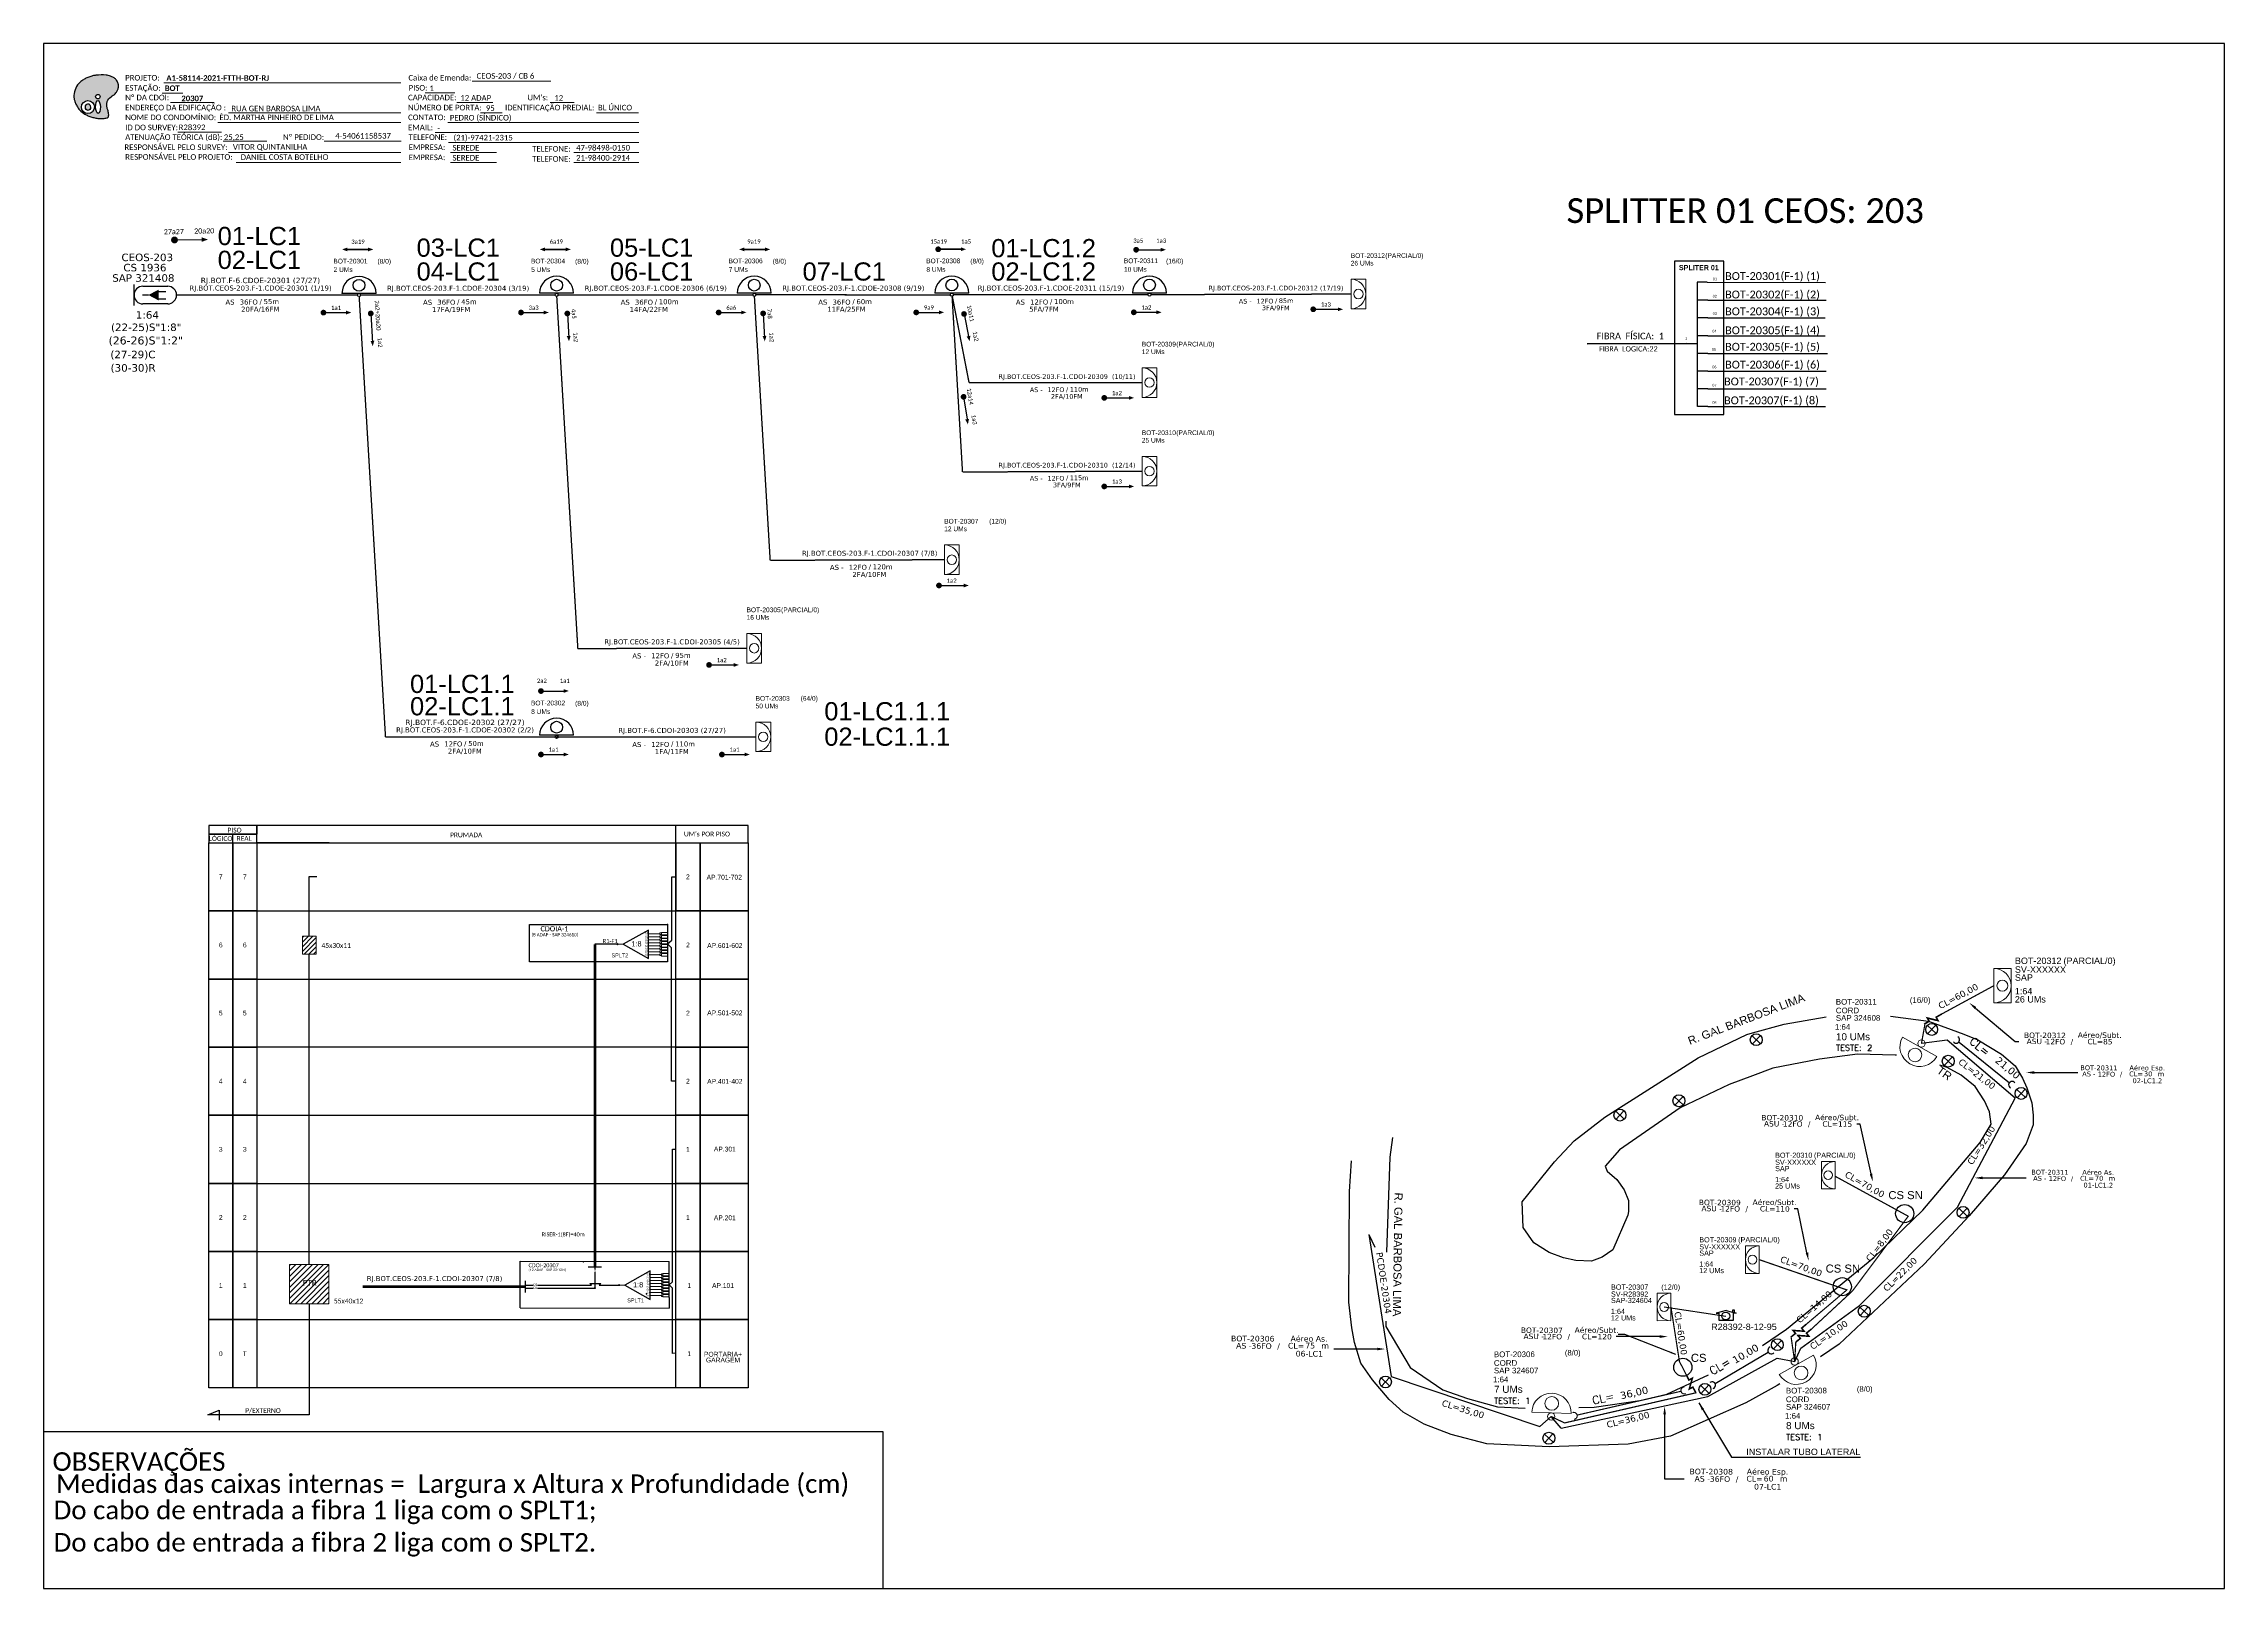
# Paper-space layout 'CDOI-20307' of a CAD drawing. Header units: inches, sheet in millimetres. Extents: x 716 to 1554, y 94 to 688.
# The model-space entities are those that its viewports show. They can reach past a viewport. Long polylines and large blocks are cut down to what shows.
import ezdxf
from ezdxf import colors
from ezdxf.entities.mleader import LeaderData, LeaderLine
from ezdxf.enums import TextEntityAlignment as Align
from ezdxf.math import Vec2, Vec3

# ---------------------------------------------------------------- set-up
doc = ezdxf.new("R2010")
doc.units = ezdxf.units.IN
doc.header["$MEASUREMENT"] = 0
for name, color, linetype in [('10.1-Caixas Subterrâneas', 5, 'Continuous'), ('10_4-POSTES', 1, 'Continuous'), ('20.4-CEOS', 1, 'Continuous'), ('CAP a instalar', 1, 'Continuous'), ('CAP_A_INSTALAR', 1, 'Continuous'), ('CD a instalar', 1, 'Continuous'), ('CELULAS_GPON', 7, 'Continuous'), ('CS', 5, 'Continuous'), ('DROP DE CLIENTE', 140, 'Continuous'), ('label_cabos', 7, 'Continuous'), ('LOGRADOURO', 5, 'Continuous'), ('MEIO FIO', 251, 'Continuous'), ('SETA', 7, 'Continuous'), ('Subida Lateral', 5, 'Continuous'), ('surveys', 7, 'Continuous'), ('surveys legendas', 7, 'Continuous'), ('texto', 7, 'Continuous'), ('UNIFILAR', 7, 'Continuous')]:
    doc.layers.add(name, color=color, linetype=linetype)
for name, color, linetype, lineweight in [('10.4-Postes', 1, 'Continuous', 0), ("20.0-LEGENDA DOS CDO'S", 1, 'Continuous', 0), ('20.1-CDO_INTERIOR', 1, 'Continuous', 0), ('20.2-CDO_POSTE', 1, 'Continuous', 5), ('20.6-CORDOALHA_SUPORTE', 7, 'Continuous', 25), ('40.1-ETIQUETAS', 1, 'Continuous', 20)]:
    doc.layers.add(name, color=color, linetype=linetype, lineweight=lineweight)
doc.styles.add('ARIAL', font='arial.ttf')
doc.styles.add('DIGICADE', font='arial.ttf')
doc.styles.add('MtXpl_Calibri', font='calibri.ttf')
doc.styles.add('ROMANS', font='ROMANS.SHX', dxfattribs={"height": 2.5})
doc.styles.add('siredit', font='verdana.ttf')
doc.styles.get("Standard").update_dxf_attribs({"font": 'arial.ttf'})
doc.styles.add('WMF-Calibri0', font='calibri.ttf')
doc.styles.add('WMF-Calibri1', font='calibrib.ttf')
doc.linetypes.add('FENCELINE1', pattern='A,0.25,-0.1,[133,ltypeshp.shx,S=0.1,R=0,X=-0.1,Y=0],-0.1,1', length=1.45)
doc.dimstyles.get("Standard").update_dxf_attribs({"dimtxt": 0.18, "dimasz": 0.18, "dimexe": 0.18, "dimexo": 0.0625, "dimgap": 0.09, "dimtad": 0, "dimtih": 1, "dimtoh": 1, "dimdec": 4, "dimzin": 0, "dimdsep": 46, "dimtxsty": 'Standard', "dimcen": 0.09, "dimadec": 0, "dimazin": 0, "dimtfac": 1, "dimtdec": 4, "dimtofl": 0, "dimtmove": 0, "dimatfit": 3, "dimfxl": 0, "dimtolj": 1, "dimtzin": 0, "dimarcsym": 0})

# ---------------------------------------------------------------- blocks, each defined once
blk = doc.blocks.new('POLE_POLE')
at = {"color": 1}
for p, q in [((-0.00000178, 0.00000566), (0.00000138, 0.0000027)), ((0.00000128, 0.00000576), (-0.00000168, 0.0000026))]:
    blk.add_line(p, q, dxfattribs=at)
blk.add_circle((-0.0000002, 0.00000418), 0.00000217, dxfattribs=at)
blk = doc.blocks.new('SURVEY_SURVEY')
for p, q in [((0.00000036, 0.00001493), (-0.00000355, 0.00001379)), ((-0.00000355, 0.00001379), (-0.00000233, 0.00001379)), ((-0.00000232, 0.00001098), (-0.00000232, 0.00001378)), ((0.00000304, 0.00001098), (-0.00000232, 0.00001098)), ((0.00000036, 0.00001493), (0.00000427, 0.00001379)), ((0.00000298, 0.0000151), (0.00000339, 0.0000151)), ((0.00000298, 0.00001418), (0.00000298, 0.0000151)), ((0.00000427, 0.00001379), (0.00000304, 0.00001379)), ((0.00000304, 0.00001379), (0.00000304, 0.00001098)), ((0.00000339, 0.0000151), (0.00000339, 0.00001406))]:
    blk.add_line(p, q)
at = {"layer": 'DROP DE CLIENTE'}
blk.add_circle((0.00000018, 0.00001272), 0.00000152, dxfattribs=at)
blk = doc.blocks.new('CDOI_CT_ESQ')
at = {"layer": '20.1-CDO_INTERIOR', "color": 8, "lineweight": 18}
blk.add_lwpolyline([(-2.12, -2.13), (-2.12, 2.12), (0, 2.12), (0.01, -2.13)], close=True, dxfattribs=at)
blk.add_circle((-1.06, 0), 0.68, dxfattribs=at)
blk.add_arc((0.01, 0), 2.13, 90.0276, 270.0276, dxfattribs=at)
at = {"layer": "20.0-LEGENDA DOS CDO'S", "color": 8, "style": 'ARIAL'}
for tag, p in [('CDO_N', (-9.3, 2.69)), ('SAP', (-9.3, 0.61)), ('SURVEY', (-9.3, 1.6)), ('1:XX', (-9.31, -1.08)), ('UMS', (-9.31, -2.09))]:
    blk.add_attdef(tag, p, '', height=0.8, rotation=359.9724, dxfattribs=at)
blk.add_attdef('FIBRAS_UTILIZADAS', text='', height=0.8, rotation=359.9724, dxfattribs=at).set_placement((-1.59, 2.69), align=Align.CENTER)
blk = doc.blocks.new('*U7')
at = {"color": 0}
blk.add_line((2.14, -0.58), (-2.1, -0.68), dxfattribs=at)
for centre, radius in [((0, 0.38), 0.733), ((0.03, -1.03), 0.393)]:
    blk.add_circle(centre, radius, dxfattribs=at)
blk.add_arc((0.02, -0.63), 2.12, 1.3782, 181.3782, dxfattribs=at)
blk = doc.blocks.new('CDOI_CT_DRT')
at = {"layer": '20.1-CDO_INTERIOR', "color": 8, "lineweight": 18}
blk.add_lwpolyline([(2.13, -2.13), (2.13, 2.12), (0, 2.12), (0, -2.13)], close=True, dxfattribs=at)
blk.add_circle((1.06, 0), 0.68, dxfattribs=at)
blk.add_arc((0, 0), 2.13, 269.9724, 89.9724, dxfattribs=at)
at = {"layer": "20.0-LEGENDA DOS CDO'S", "color": 8, "style": 'ARIAL'}
for tag, p in [('CDO_N', (2.61, 2.69)), ('SURVEY', (2.61, 1.6)), ('SAP', (2.61, 0.61)), ('1:XX', (2.6, -1.08)), ('UMS', (2.6, -2.09))]:
    blk.add_attdef(tag, p, '', height=0.8, rotation=359.9724, dxfattribs=at)
blk.add_attdef('FIBRAS_UTILIZADAS', text='', height=0.8, rotation=359.9724, dxfattribs=at).set_placement((10.32, 2.69), align=Align.CENTER)
blk = doc.blocks.new('Inst CDOE-8 CAIXA DIST OPT CDOE 48F_8D C_SPL OPTAP')
at = {"layer": "20.0-LEGENDA DOS CDO'S", "color": 0}
for tag, p, style, flags in [('ID_ATIVIDADE', (0.12, 6.47), 'ARIAL', 3), ('FATOR', (7.92, 6.47), 'ARIAL', 1), ('QTDE', (0.23, -0.97), 'DIGICADE', 3)]:
    blk.add_attdef(tag, p, '', height=0.8, rotation=0.118, dxfattribs=dict(at, style=style, flags=flags))
at = {"layer": "20.0-LEGENDA DOS CDO'S", "color": 0, "style": 'ARIAL'}
for tag, p, height in [('SAP', (0.12, 2.96), 0.8), ('CORDOALHA', (0.12, 4.02), 0.8), ('FID', (0.12, 5.25), 0.8), ('1:XX', (-0.01, 1.7), 0.8), ('UMS', (0.14, 0.22), 1)]:
    blk.add_attdef(tag, p, '', height=height, rotation=0.118, dxfattribs=at)
blk.add_attdef('FIBRAS_UTILIZADAS', text='', height=0.8, rotation=0.118, dxfattribs=at).set_placement((13.48, 5.26), align=Align.CENTER)
blk = doc.blocks.new('Teste  FTTH')
at = {"color": 0, "lineweight": 0, "style": 'ROMANS'}
for tag, p in [('TESTE', (-2.3, -0.29)), ('QTDE', (0.21, -0.29))]:
    blk.add_attdef(tag, p, '', height=0.48, dxfattribs=at)
for tag, p, flags in [('FID', (-2.23, -1.25), 1), ('FATOR', (-2.23, -2.03), 3), ('ID_ATIVIDADE', (-2.23, -2.72), 3)]:
    blk.add_attdef(tag, p, '', height=0.48, dxfattribs=dict(at, flags=flags))
blk = doc.blocks.new('Inst CDOE-16 CAIXA DIST OPT CDOE 48F_16D C_SPL_2_1_8')
at = {"layer": "20.0-LEGENDA DOS CDO'S", "color": 0}
for tag, p, style, flags in [('ID_ATIVIDADE', (0.12, 6.47), 'ARIAL', 3), ('FATOR', (7.92, 6.47), 'ARIAL', 1), ('QTDE', (0.1, -1.17), 'DIGICADE', 3)]:
    blk.add_attdef(tag, p, '', height=0.8, rotation=0.118, dxfattribs=dict(at, style=style, flags=flags))
at = {"layer": "20.0-LEGENDA DOS CDO'S", "color": 0, "style": 'ARIAL'}
for tag, p, height in [('SAP', (0.12, 2.96), 0.8), ('CORDOALHA', (0.12, 4.02), 0.8), ('FID', (0.12, 5.25), 0.8), ('1:XX', (-0.01, 1.7), 0.8), ('UMS', (0.14, 0.22), 1)]:
    blk.add_attdef(tag, p, '', height=height, rotation=0.118, dxfattribs=at)
blk.add_attdef('FIBRAS_UTILIZADAS', text='', height=0.8, rotation=0.118, dxfattribs=at).set_placement((13.48, 5.26), align=Align.CENTER)
blk = doc.blocks.new('*U94')
at = {"layer": '20.6-CORDOALHA_SUPORTE', "const_width": 0.139}
for points in [[(-20.84, -0.38, 1.175511), (-20.83, 0.47)], [(-6.58, 0.47, 1.231752), (-6.58, -0.38)]]:
    blk.add_lwpolyline(points, format="xyb", dxfattribs=at)
blk.add_lwpolyline([(-20.3, 0.04), (-7.1, 0.04)], dxfattribs=at)
at = {"layer": '20.6-CORDOALHA_SUPORTE', "color": 0, "lineweight": 0, "style": 'ROMANS'}
blk.add_attdef('LANCE', text='', height=1, dxfattribs=at).set_placement((-0.54, -2.21), align=Align.RIGHT)
at = {"layer": '20.6-CORDOALHA_SUPORTE', "color": 0, "style": 'siredit'}
blk.add_attdef('QTDE', (-0.54, -2.21), '', height=1, rotation=359.69, dxfattribs=at)
at = {"layer": '20.6-CORDOALHA_SUPORTE', "color": 0, "lineweight": 0, "style": 'ROMANS'}
for tag, p, flags in [('FATOR', (-5.2, -4.44), 3), ('ID_ATIVIDADE', (-5.2, -6.67), 3), ('FID', (-5.2, -8.9), 1)]:
    blk.add_attdef(tag, p, '', height=1, dxfattribs=dict(at, flags=flags))
blk = doc.blocks.new('Inst CB AS CFOA-SM-AS-80-TS-36')
at = {"layer": 'label_cabos', "color": 0, "style": 'siredit'}
for tag, flags, p in [('ID_ATIVIDADE', 3, (1.31, 2.67)), ('FATOR', 1, (11.56, 2.55))]:
    blk.add_attdef(tag, text='', height=1, rotation=359.69, dxfattribs=dict(at, flags=flags)).set_placement(p, align=Align.MIDDLE_CENTER)
for tag, p in [('TIPO_CABO', (1.76, 0)), ('DESTINO_CABO', (3.13, 1.26)), ('CABO', (4.69, -0.05)), ('/', (7.71, -0.05)), ('LANCE', (10.81, 0)), ('TIPO_CABO', (13.11, 1.24)), ('UND', (15.96, 0)), ('FID', (13.15, -1.41))]:
    blk.add_attdef(tag, text='', height=1, rotation=359.69, dxfattribs=at).set_placement(p, align=Align.MIDDLE_CENTER)
blk.add_attdef('QTDE', (12.43, -0.47), '', height=1, rotation=359.69, dxfattribs=at)
blk = doc.blocks.new('LEGENDA DOS CABOS')
at = {"layer": 'label_cabos', "color": 0, "style": 'siredit'}
for tag, p in [('TIPO_CABO', (2.74, 0.52)), ('ID', (4.24, 1.63)), ('CABO', (6.16, 0.47)), ('/', (9.19, 0.47)), ('METROS', (14.36, 0.47)), ('XX', (14.31, 1.67))]:
    blk.add_attdef(tag, text='', height=1, rotation=359.69, dxfattribs=at).set_placement(p, align=Align.MIDDLE_CENTER)
blk = doc.blocks.new('Inst CB AS CFOA-SM-AS-120-S-12 A')
at = {"layer": 'label_cabos', "color": 0, "style": 'siredit'}
for tag, flags, p in [('ID_ATIVIDADE', 3, (1.31, 2.67)), ('FATOR', 1, (11.56, 2.55))]:
    blk.add_attdef(tag, text='', height=1, rotation=359.69, dxfattribs=dict(at, flags=flags)).set_placement(p, align=Align.MIDDLE_CENTER)
for tag, p in [('TIPO_CABO', (1.26, 0)), ('DESTINO_CABO', (3.13, 1.26)), ('CABO', (4.69, -0.05)), ('/', (7.71, -0.05)), ('LANCE', (10.81, 0)), ('TIPO_CABO', (13.11, 1.24)), ('UND', (15.96, 0)), ('FID', (13.15, -1.41))]:
    blk.add_attdef(tag, text='', height=1, rotation=359.69, dxfattribs=at).set_placement(p, align=Align.MIDDLE_CENTER)
blk.add_attdef('QTDE', (12.43, -0.47), '', height=1, rotation=359.69, dxfattribs=at)
blk = doc.blocks.new('Inst CB ESP CFOA-SM-AS-120-S-12 A')
at = {"layer": 'label_cabos', "color": 0, "style": 'siredit'}
for tag, flags, p in [('ID_ATIVIDADE', 3, (1.31, 2.67)), ('FATOR', 1, (11.56, 2.55))]:
    blk.add_attdef(tag, text='', height=1, rotation=359.69, dxfattribs=dict(at, flags=flags)).set_placement(p, align=Align.MIDDLE_CENTER)
for tag, p in [('TIPO_CABO', (1.26, 0)), ('DESTINO_CABO', (3.13, 1.26)), ('CABO', (4.69, -0.05)), ('/', (7.71, -0.05)), ('LANCE', (10.81, 0)), ('TIPO_CABO', (13.11, 1.24)), ('UND', (15.96, 0)), ('FID', (13.15, -1.41))]:
    blk.add_attdef(tag, text='', height=1, rotation=359.69, dxfattribs=at).set_placement(p, align=Align.MIDDLE_CENTER)
blk.add_attdef('QTDE', (12.43, -0.47), '', height=1, rotation=359.69, dxfattribs=at)
blk = doc.blocks.new('Inst CB ESP CFOA-SM-AS-80-TS-36')
at = {"layer": 'label_cabos', "color": 0, "style": 'siredit'}
for tag, flags, p in [('ID_ATIVIDADE', 3, (1.31, 2.67)), ('FATOR', 1, (11.56, 2.55))]:
    blk.add_attdef(tag, text='', height=1, rotation=359.69, dxfattribs=dict(at, flags=flags)).set_placement(p, align=Align.MIDDLE_CENTER)
for tag, p in [('TIPO_CABO', (1.76, 0)), ('DESTINO_CABO', (3.13, 1.26)), ('CABO', (4.69, -0.05)), ('/', (7.71, -0.05)), ('LANCE', (10.81, 0)), ('TIPO_CABO', (13.11, 1.24)), ('UND', (15.96, 0)), ('FID', (13.15, -1.41))]:
    blk.add_attdef(tag, text='', height=1, rotation=359.69, dxfattribs=at).set_placement(p, align=Align.MIDDLE_CENTER)
blk.add_attdef('QTDE', (12.43, -0.47), '', height=1, rotation=359.69, dxfattribs=at)
blk = doc.blocks.new('CDOE POSTE_')
at = {"color": 0}
blk.add_line((12.92, -5.49), (-2.38, -5.49), dxfattribs=at)
for centre, radius in [((5.27, -1.86), 2.64), ((5.27, -6.2), 0.708)]:
    blk.add_circle(centre, radius, dxfattribs=at)
blk.add_arc((5.27, -5.49), 7.65, 0, 180, dxfattribs=at)
blk = doc.blocks.new('CDOI_INT')
at = {"layer": '20.1-CDO_INTERIOR', "color": 0, "lineweight": 18}
blk.add_lwpolyline([(4.25, -4.25), (4.25, 4.25), (0, 4.25), (0, -4.25)], close=True, dxfattribs=at)
blk.add_circle((2.12, 0), 1.36, dxfattribs=at)
blk.add_arc((0, 0), 4.25, 270, 90, dxfattribs=at)
at = {"layer": "20.0-LEGENDA DOS CDO'S", "color": 0, "style": 'ARIAL'}
for tag, p in [('SAP', (-0.08, 6.23)), ('CDO_N', (-0.08, 10.38)), ('SURVEY', (-0.08, 8.2)), ('SPLITER_1', (21.18, 10.38)), ('SPLITER_2', (21.19, 8.68)), ('1:XX', (5.94, -2.22)), ('UMS', (5.94, -4.24))]:
    blk.add_attdef(tag, p, '', height=1.36, dxfattribs=at)
blk.add_attdef('FIBRAS_UTILIZADAS', text='', height=1.36, dxfattribs=at).set_placement((15.34, 10.38), align=Align.CENTER)
blk = doc.blocks.new('SETA1')
at = {"const_width": 1.1}
blk.add_lwpolyline([(-5.28, 0, 1), (-4.18, 0, 1)], format="xyb", close=True, dxfattribs=at)
at = {"layer": 'SETA'}
blk.add_lwpolyline([(-4.73, 0), (4.73, 0)], dxfattribs=at)
blk.add_solid([(4.73, 0.73), (6.74, 0), (4.73, -0.73)], dxfattribs=at)
blk = doc.blocks.new('ETIQUETA_RS5F')
at = {"layer": '40.1-ETIQUETAS', "color": 0, "style": 'siredit'}
blk.add_text('/', height=1.5, dxfattribs=at).set_placement((1.58, -1.95), align=Align.MIDDLE_RIGHT)
for tag, p in [('ETIQUETA_R_SECUNDARIA', (1.21, 2.1)), ('ETIQUETA_R_PRIMARIA', (1.21, 4.1)), ('F_ATIVAS/F_MORTAS', (1.14, -4.24))]:
    blk.add_attdef(tag, text='', height=1.5, dxfattribs=at).set_placement(p, align=Align.MIDDLE_CENTER)
for tag, p in [('TIPO_CABO', (-6.58, -2.12)), ('CAP_CABO', (0.4, -2.09))]:
    blk.add_attdef(tag, text='', height=1.5, dxfattribs=at).set_placement(p, align=Align.MIDDLE_RIGHT)
for tag, p in [('FUSÃO_1', (0.85, -8.39)), ('FUSÃO_2', (0.85, -10.6)), ('FUSÃO_3', (0.85, -12.93)), ('FUSÃO_4', (0.85, -15.14)), ('FUSÃO_5', (0.85, -17.16))]:
    blk.add_attdef(tag, text='', height=1.5, dxfattribs=at).set_placement(p, align=Align.CENTER)
blk.add_attdef('METROS', text='', height=1.5, dxfattribs=at).set_placement((2.14, -1.95), align=Align.MIDDLE_LEFT)
blk = doc.blocks.new('CDOE-TEXTO PADRÃO')
at = {"layer": "20.0-LEGENDA DOS CDO'S", "color": 0, "style": 'ARIAL'}
for tag, p in [('CDO_N', (0.49, 7.39)), ('SAP', (0.51, 1.67)), ('CORDOALHA', (0.5, 4.33)), ('SPLITER_1', (0.59, -0.91)), ('(XX-XX_F)S', (0.54, -8.29)), ('SPLITER_2', (0.6, -3.55)), ('(XX-XX_L)S', (0.55, -10.83)), ('UMS', (0.55, -13.15))]:
    blk.add_attdef(tag, p, '', height=1.7, rotation=0.11799, dxfattribs=at)
blk.add_attdef('FIBRAS_UTILIZADAS', text='', height=1.7, rotation=0.11799, dxfattribs=at).set_placement((19.77, 7.43), align=Align.CENTER)
blk = doc.blocks.new('CEOS_RP_CT_DRT')
at = {"layer": '20.4-CEOS', "color": 0}
for p, q in [((-4.54, 1.19), (-1.19, 1.19)), ((-1.19, -1.19), (-4.54, -1.19))]:
    blk.add_line(p, q, dxfattribs=at)
for points in [[(-5.73, -1.43), (-5.73, 1.44)], [(-3.79, 0), (-4.59, 0)], [(-2.47, 0.48), (-1.45, 0.48)], [(-2.47, -0.52), (-1.45, -0.52)]]:
    blk.add_lwpolyline(points, dxfattribs=at)
blk.add_lwpolyline([(-3.79, 0, 0, 1.47, 0), (-2.41, 0, 1.47, 1.47, 0)], format="xyseb", dxfattribs=at)
for centre, start, end in [((-4.54, 0), 90, 270), ((-1.19, 0), 270, 90)]:
    blk.add_arc(centre, 1.19, start, end, dxfattribs=at)
at = {"layer": '20.4-CEOS', "color": 7, "style": 'siredit'}
for tag, p in [('Nº_DA_CEOS', (-2.86, 5.6)), ('LOCAL', (-2.86, 4.24)), ('SAP', (-2.86, 2.78)), ('RACIO_SPLITAGEM', (-2.86, -1.88)), ('FIBRAS_SPLITTER', (-2.86, -3.58)), ('FIBRAS_TOP_C', (-2.86, -5.08)), ('RESERVA_FINAIS', (-2.86, -6.39))]:
    blk.add_attdef(tag, text='', height=1.01, dxfattribs=at).set_placement(p, align=Align.TOP_CENTER)
blk = doc.blocks.new('*U112')
at = {"layer": '20.4-CEOS', "color": 7, "style": 'siredit'}
blk.add_attdef('FIBRAS_SPLITTER', (0, 0), '', height=1.01, dxfattribs=at)
for tag, p, flags in [('ID_ATIVIDADE', (0, -1.48), 3), ('FATOR', (0, -2.79), 1), ('QTDE', (0, -4.11), 1), ('FID', (0, -5.42), 1)]:
    blk.add_attdef(tag, p, '', height=1.01, dxfattribs=dict(at, flags=flags))
blk = doc.blocks.new('OI')
h = blk.add_hatch(color=40)
edge = h.paths.add_edge_path()
edge.add_spline(control_points=[(4.35, -0.67), (3.92, -0.99), (3.26, -1.5), (2.81, -2.59), (2.9, -3.5), (3.06, -4.27), (3.31, -4.85), (3.37, -5.39), (3.4, -5.88), (3.2, -6.4), (2.54, -6.61), (1.65, -6.63), (0.55, -6.67), (-0.56, -6.42), (-1.61, -6.14), (-2.77, -5.61), (-3.92, -4.77), (-4.89, -3.7), (-5.34, -2.65), (-5.6, -1.94), (-5.85, -0.96), (-5.71, 0.47), (-5.1, 2.02), (-4.14, 3.02), (-3.3, 3.61), (-2.37, 4.16), (-1.36, 4.44), (-0.56, 4.7), (0.79, 4.85), (2.24, 4.97), (3.79, 4.57), (4.67, 4.21), (5.44, 3.65), (5.76, 2.99), (6.03, 2.21), (6.01, 1.46), (5.72, 0.64), (5.31, 0.08), (4.88, -0.38), (4.51, -0.55), (4.35, -0.67)], knot_values=[0, 0, 0, 0, 1.60434, 2.417191, 3.427595, 4.282808, 4.776746, 5.304182, 5.888771, 6.258406, 6.858137, 7.79129, 8.986195, 10.124242, 11.187857, 12.242908, 13.953784, 15.414161, 16.515391, 17.349188, 17.675853, 19.552021, 21.515531, 22.568638, 23.63245, 24.621084, 25.782718, 26.745347, 27.142653, 29.870543, 31.004649, 31.921532, 32.709589, 33.801391, 34.042471, 35.192333, 35.971461, 36.628871, 37.254359, 37.836911, 37.836911, 37.836911, 37.836911], degree=3, periodic=0)
h.paths.add_polyline_path([(1.13, -0.87, -1), (-0.04, -0.87, -1)], flags=16)
edge = h.paths.add_edge_path(flags=16)
edge.add_ellipse((0.56, -3.59), major_axis=(-0.02, 1.71), ratio=0.361305, start_angle=0, end_angle=360)
h.paths.add_polyline_path([(-0.36, -3.62, -1), (-3.8, -3.62, -1)], flags=16)
edge = h.paths.add_edge_path(flags=0)
edge.add_ellipse((-2.08, -3.62), major_axis=(0, 0.885), ratio=0.758294, start_angle=0, end_angle=360)
at = {"color": 40}
for centre, radius in [((-2.08, -3.62), 1.72), ((0.54, -0.87), 0.587)]:
    blk.add_circle(centre, radius, dxfattribs=at)
blk.add_ellipse((-2.08, -3.62), major_axis=(0, 0.885), ratio=0.758294, start_param=-3.141592653589792, end_param=3.141592653589792, dxfattribs=at)
blk.add_ellipse((0.56, -3.59), major_axis=(-0.02, 1.71), ratio=0.361305, dxfattribs=at)
at = {"color": 40, "start_tangent": (-0.800898, -0.598801), "end_tangent": (-0.800898, -0.598801)}
blk.add_spline([(4.35, -0.67), (3.2, -1.78), (2.9, -2.54), (2.92, -3.55), (3.12, -4.38), (3.28, -4.85), (3.37, -5.37), (3.35, -5.95), (3.2, -6.29), (2.66, -6.55), (1.73, -6.63), (0.54, -6.62), (-0.58, -6.41), (-1.6, -6.11), (-2.56, -5.67), (-3.95, -4.67), (-4.89, -3.56), (-5.37, -2.56), (-5.64, -1.78), (-5.72, -1.46), (-5.63, 0.42), (-4.84, 2.22), (-4.13, 2.99), (-3.27, 3.62), (-2.4, 4.09), (-1.3, 4.47), (-0.37, 4.72), (0.02, 4.77), (2.75, 4.8), (3.85, 4.53), (4.69, 4.16), (5.31, 3.68), (5.85, 2.73), (5.93, 2.5), (5.94, 1.35), (5.67, 0.62), (5.29, 0.08), (4.84, -0.36), (4.35, -0.67)], degree=3, dxfattribs=at)
blk = doc.blocks.new('A$C415C251F')
at = {"color": 3}
blk.add_point((0, 0), dxfattribs=at)
blk = doc.blocks.new('LEG_CDOIA8_C-SPLT_DIR')
at = {"color": 3}
blk.add_blockref('A$C415C251F', (0, 0), dxfattribs=at)
at = {"color": 1, "style": 'WMF-Calibri0', "flags": 4}
blk.add_attdef('CDO', (-26.8, -2.6), '', height=2, dxfattribs=at)
blk.add_attdef('MODELO', text='', height=1.5, dxfattribs=at).set_placement((-22.2, -4.5), align=Align.CENTER)
at = {"style": 'ARIAL', "flags": 4}
blk.add_attdef('SPLITAGEM', text='', height=1.5, dxfattribs=at).set_placement((-18.4, -12.6), align=Align.CENTER)
blk = doc.blocks.new('SPLT_1-8_SC-APC')
at = {"color": 1, "lineweight": 0}
blk.add_lwpolyline([(-17.04, -7.55), (-19.26, -7.55)], dxfattribs=at)
at = {"color": 1}
blk.add_lwpolyline([(-7.37, -2.1), (-17.04, -7.55), (-7.37, -13), (-7.37, -2.1)], dxfattribs=at)
at = {"color": 3, "lineweight": 0}
for points in [[(-2.99, -3.51), (-7.37, -3.51)], [(-7.37, -4.66), (-2.99, -4.66)], [(-7.37, -5.82), (-2.99, -5.82)], [(-7.37, -6.97), (-2.99, -6.97)], [(-7.37, -8.12), (-2.99, -8.12)], [(-2.41, -3.02), (-2.41, -4)], [(-2.41, -3.02), (0, -3.02)], [(-2.41, -4), (0, -4)], [(-2.41, -4.17), (-2.41, -5.16)], [(-2.41, -4.17), (0, -4.17)], [(-2.41, -5.16), (0, -5.16)], [(-2.41, -5.32), (-2.41, -6.31)], [(-2.41, -5.32), (0, -5.32)], [(-2.41, -6.31), (0, -6.31)], [(-2.41, -6.48), (-2.41, -7.46)], [(-2.41, -6.48), (0, -6.48)], [(-2.41, -7.46), (0, -7.46)], [(-2.41, -7.63), (-2.41, -8.62)], [(-2.41, -7.63), (0, -7.63)], [(-7.37, -9.28), (-2.99, -9.28)], [(-7.37, -10.43), (-2.99, -10.43)], [(-7.37, -11.58), (-2.99, -11.58)], [(-2.41, -8.62), (0, -8.62)], [(-2.41, -8.78), (-2.41, -9.77)], [(-2.41, -8.78), (0, -8.78)], [(-2.41, -9.77), (0, -9.77)], [(-2.41, -9.94), (-2.41, -10.92)], [(-2.41, -9.94), (0, -9.94)], [(-2.41, -10.92), (0, -10.92)], [(-2.41, -11.09), (-2.41, -12.08)], [(-2.41, -11.09), (0, -11.09)], [(-2.41, -12.08), (0, -12.08)]]:
    blk.add_lwpolyline(points, dxfattribs=at)
for points in [[(-2.99, -3.22), (-2.41, -3.22), (-2.41, -3.8), (-2.99, -3.8)], [(-2.99, -4.38), (-2.41, -4.38), (-2.41, -4.95), (-2.99, -4.95)], [(-2.99, -5.53), (-2.41, -5.53), (-2.41, -6.1), (-2.99, -6.1)], [(-2.99, -6.68), (-2.41, -6.68), (-2.41, -7.26), (-2.99, -7.26)], [(-2.99, -7.84), (-2.41, -7.84), (-2.41, -8.41), (-2.99, -8.41)], [(-2.99, -8.99), (-2.41, -8.99), (-2.41, -9.56), (-2.99, -9.56)], [(-2.99, -10.14), (-2.41, -10.14), (-2.41, -10.72), (-2.99, -10.72)], [(-2.99, -11.3), (-2.41, -11.3), (-2.41, -11.87), (-2.99, -11.87)]]:
    blk.add_lwpolyline(points, close=True, dxfattribs=at)
at = {"color": 1, "style": 'ARIAL'}
for s, height, p in [('1:8', 2, (-13.91, -8.4)), ('S1', 0.75, (-8.74, -3.78)), ('S2', 0.75, (-8.74, -4.97)), ('S3', 0.75, (-8.74, -6.18)), ('S4', 0.75, (-8.74, -7.36)), ('S5', 0.75, (-8.74, -8.57)), ('S6', 0.75, (-8.74, -9.69)), ('S7', 0.75, (-8.74, -10.78)), ('S8', 0.75, (-8.74, -11.9))]:
    blk.add_text(s, height=height, dxfattribs=at).set_placement(p)

msp = doc.modelspace()

# ---------------------------------------------------------------- hatches: boundary and pattern name
h = msp.add_hatch()
h.set_pattern_fill('ANSI31', color=1, scale=10)
h.set_pattern_definition([(45, (13935.6227, 291949.286), (-0.88388348, 0.88388348), [])])
h.paths.add_polyline_path([(26128.44, 293732.28), (26123.15, 293732.28), (26123.15, 293725.38), (26128.44, 293725.38)])
h = msp.add_hatch(color=3)
h.dxf.hatch_style = 1
edge = h.paths.add_edge_path()
edge.add_arc((26244.33, 293729.19), 0.205, 0, 360)
h = msp.add_hatch()
h.set_pattern_fill('ANSI31', color=1, scale=12, style=0)
h.set_pattern_definition([(45, (25384.6216, 293128.7979), (-1.0606602, 1.0606602), [])])
h.paths.add_polyline_path([(26133.38, 293606.06), (26118.21, 293606.06), (26118.21, 293590.92), (26133.38, 293590.92)])
h.paths.add_polyline_path([(26122.93, 293597.01), (26129.45, 293597.01), (26129.45, 293600.96), (26122.93, 293600.96)], flags=9)
h = msp.add_hatch(color=3)
h.dxf.hatch_style = 1
edge = h.paths.add_edge_path()
edge.add_arc((26244.97, 293598.09), 0.195, 0, 360)
h = msp.add_hatch(color=3)
h.dxf.hatch_style = 1
edge = h.paths.add_edge_path()
edge.add_arc((26244.97, 293598.09), 0.195, 0, 360)
h = msp.add_hatch(color=3)
h.dxf.hatch_style = 1
edge = h.paths.add_edge_path()
edge.add_arc((26235.63, 293596.96), 0.195, 0, 360)
h = msp.add_hatch(color=3)
h.dxf.hatch_style = 1
edge = h.paths.add_edge_path()
edge.add_arc((26235.63, 293596.96), 0.195, 0, 360)

# ---------------------------------------------------------------- linework, layer by layer
for p, q in [((26105.64, 293774.77), (26087.13, 293774.77)), ((26087.13, 293774.77), (26087.13, 293771.48)), ((26105.64, 293771.48), (26105.64, 293774.77)), ((26294.58, 293774.77), (26105.64, 293774.77)), ((26105.64, 293774.77), (26105.64, 293774.77)), ((26105.64, 293774.77), (26105.64, 293771.48)), ((26266.79, 293768.19), (26266.79, 293774.77)), ((26294.58, 293768.19), (26294.58, 293774.77)), ((26105.64, 293771.48), (26087.13, 293771.48)), ((26087.13, 293771.48), (26087.13, 293768.19)), ((26087.13, 293771.48), (26105.64, 293771.48)), ((26087.13, 293768.19), (26105.64, 293768.19)), ((26096.39, 293768.19), (26096.39, 293771.48)), ((26105.64, 293768.19), (26105.64, 293771.48)), ((26105.64, 293768.19), (26294.58, 293768.19)), ((26105.64, 293663.41), (26266.81, 293663.41)), ((26105.64, 293637.22), (26266.81, 293637.22)), ((26105.64, 293611.02), (26266.81, 293611.02))]:
    msp.add_line(p, q)
at = {"color": 0}
for p, q in [((26087.13, 293768.19), (26096.39, 293768.19)), ((26087.13, 293742), (26087.13, 293768.19)), ((26096.39, 293768.19), (26096.39, 293742)), ((26096.39, 293768.19), (26105.64, 293768.19)), ((26096.39, 293742), (26096.39, 293768.19)), ((26105.64, 293768.19), (26105.64, 293742)), ((26124.16, 293768.19), (26105.64, 293768.19)), ((26105.64, 293768.19), (26105.64, 293742)), ((26133.42, 293768.19), (26124.16, 293768.19)), ((26133.42, 293768.19), (26266.81, 293768.19)), ((26266.81, 293768.19), (26266.81, 293742)), ((26266.81, 293768.19), (26276.06, 293768.19)), ((26266.81, 293558.63), (26266.81, 293768.19)), ((26276.06, 293768.19), (26294.58, 293768.19)), ((26276.06, 293742), (26276.06, 293768.19)), ((26276.06, 293768.19), (26276.06, 293742)), ((26294.58, 293768.19), (26294.58, 293742)), ((26087.13, 293742), (26096.39, 293742)), ((26087.13, 293715.8), (26087.13, 293742)), ((26096.39, 293742), (26087.13, 293742)), ((26096.39, 293742), (26096.39, 293715.8)), ((26096.39, 293742), (26105.64, 293742)), ((26096.39, 293715.8), (26096.39, 293742)), ((26105.64, 293742), (26096.39, 293742)), ((26105.64, 293742), (26266.81, 293742)), ((26105.64, 293742), (26105.64, 293715.8)), ((26105.64, 293742), (26105.64, 293715.8)), ((26266.81, 293742), (26276.06, 293742)), ((26276.06, 293742), (26266.81, 293742)), ((26276.06, 293742), (26294.58, 293742)), ((26276.06, 293715.8), (26276.06, 293742)), ((26276.06, 293742), (26276.06, 293715.8)), ((26294.58, 293742), (26276.06, 293742)), ((26294.58, 293742), (26294.58, 293715.8)), ((26087.13, 293715.8), (26096.39, 293715.8)), ((26087.13, 293689.61), (26087.13, 293715.8)), ((26096.39, 293715.8), (26087.13, 293715.8)), ((26096.39, 293715.8), (26096.39, 293689.61)), ((26096.39, 293715.8), (26105.64, 293715.8)), ((26096.39, 293689.61), (26096.39, 293715.8)), ((26105.64, 293715.8), (26096.39, 293715.8)), ((26105.64, 293715.8), (26266.81, 293715.8)), ((26105.64, 293715.8), (26105.64, 293689.61)), ((26105.64, 293715.8), (26105.64, 293689.61)), ((26266.81, 293715.8), (26276.06, 293715.8)), ((26276.06, 293715.8), (26266.81, 293715.8)), ((26276.06, 293715.8), (26294.58, 293715.8)), ((26276.06, 293689.61), (26276.06, 293715.8)), ((26276.06, 293715.8), (26276.06, 293689.61)), ((26294.58, 293715.8), (26276.06, 293715.8)), ((26294.58, 293715.8), (26294.58, 293689.61)), ((26096.39, 293689.61), (26087.13, 293689.61)), ((26087.13, 293689.61), (26096.39, 293689.61)), ((26087.13, 293663.41), (26087.13, 293689.61)), ((26105.64, 293689.61), (26096.39, 293689.61)), ((26096.39, 293689.61), (26096.39, 293663.41)), ((26096.39, 293689.61), (26105.64, 293689.61)), ((26096.39, 293663.41), (26096.39, 293689.61)), ((26266.81, 293689.61), (26105.64, 293689.61)), ((26105.64, 293689.61), (26105.64, 293663.41)), ((26105.64, 293689.61), (26105.64, 293663.41)), ((26276.06, 293689.61), (26266.81, 293689.61)), ((26266.81, 293689.61), (26276.06, 293689.61)), ((26294.58, 293689.61), (26276.06, 293689.61)), ((26276.06, 293689.61), (26294.58, 293689.61)), ((26276.06, 293663.41), (26276.06, 293689.61)), ((26276.06, 293689.61), (26276.06, 293663.41)), ((26294.58, 293689.61), (26294.58, 293663.41)), ((26096.39, 293663.41), (26087.13, 293663.41)), ((26087.13, 293663.41), (26096.39, 293663.41)), ((26087.13, 293637.22), (26087.13, 293663.41)), ((26105.64, 293663.41), (26096.39, 293663.41)), ((26096.39, 293663.41), (26096.39, 293637.22)), ((26096.39, 293663.41), (26105.64, 293663.41)), ((26096.39, 293637.22), (26096.39, 293663.41)), ((26105.64, 293663.41), (26105.64, 293637.22)), ((26105.64, 293663.41), (26105.64, 293637.22)), ((26276.06, 293663.41), (26266.81, 293663.41)), ((26266.81, 293663.41), (26276.06, 293663.41)), ((26294.58, 293663.41), (26276.06, 293663.41)), ((26276.06, 293663.41), (26294.58, 293663.41)), ((26276.06, 293637.22), (26276.06, 293663.41)), ((26276.06, 293663.41), (26276.06, 293637.22)), ((26294.58, 293663.41), (26294.58, 293637.22)), ((26096.39, 293637.22), (26087.13, 293637.22)), ((26087.13, 293637.22), (26096.39, 293637.22)), ((26087.13, 293611.02), (26087.13, 293637.22)), ((26105.64, 293637.22), (26096.39, 293637.22)), ((26096.39, 293637.22), (26096.39, 293611.02)), ((26096.39, 293637.22), (26105.64, 293637.22)), ((26096.39, 293611.02), (26096.39, 293637.22)), ((26105.64, 293637.22), (26105.64, 293611.02)), ((26105.64, 293637.22), (26105.64, 293611.02)), ((26276.06, 293637.22), (26266.81, 293637.22)), ((26266.81, 293637.22), (26276.06, 293637.22)), ((26294.58, 293637.22), (26276.06, 293637.22)), ((26276.06, 293637.22), (26294.58, 293637.22)), ((26276.06, 293611.02), (26276.06, 293637.22)), ((26276.06, 293637.22), (26276.06, 293611.02)), ((26294.58, 293637.22), (26294.58, 293611.02)), ((26096.39, 293611.02), (26087.13, 293611.02)), ((26087.13, 293611.02), (26096.39, 293611.02)), ((26087.13, 293584.83), (26087.13, 293611.02)), ((26105.64, 293611.02), (26096.39, 293611.02)), ((26096.39, 293611.02), (26096.39, 293584.83)), ((26096.39, 293611.02), (26105.64, 293611.02)), ((26096.39, 293584.83), (26096.39, 293611.02)), ((26105.64, 293611.02), (26105.64, 293584.83)), ((26105.64, 293611.02), (26105.64, 293584.83)), ((26276.06, 293611.02), (26266.81, 293611.02)), ((26266.81, 293611.02), (26276.06, 293611.02)), ((26294.58, 293611.02), (26276.06, 293611.02)), ((26276.06, 293611.02), (26294.58, 293611.02)), ((26276.06, 293584.83), (26276.06, 293611.02)), ((26276.06, 293611.02), (26276.06, 293584.83)), ((26294.58, 293611.02), (26294.58, 293584.83)), ((26096.39, 293584.83), (26087.13, 293584.83)), ((26087.13, 293584.83), (26096.39, 293584.83)), ((26087.13, 293558.63), (26087.13, 293584.83)), ((26105.64, 293584.83), (26096.39, 293584.83)), ((26096.39, 293584.83), (26096.39, 293558.63)), ((26096.39, 293584.83), (26105.64, 293584.83)), ((26096.39, 293558.63), (26096.39, 293584.83)), ((26105.64, 293584.83), (26266.81, 293584.83)), ((26105.64, 293584.83), (26105.64, 293558.63)), ((26105.64, 293584.83), (26105.64, 293558.63)), ((26276.06, 293584.83), (26266.81, 293584.83)), ((26266.81, 293584.83), (26276.06, 293584.83)), ((26294.58, 293584.83), (26276.06, 293584.83)), ((26276.06, 293584.83), (26294.58, 293584.83)), ((26276.06, 293558.63), (26276.06, 293584.83)), ((26276.06, 293584.83), (26276.06, 293558.63)), ((26294.58, 293584.83), (26294.58, 293558.63)), ((26096.39, 293558.63), (26087.13, 293558.63)), ((26105.64, 293558.63), (26096.39, 293558.63)), ((26266.81, 293558.63), (26105.64, 293558.63)), ((26276.06, 293558.63), (26266.81, 293558.63)), ((26294.58, 293558.63), (26276.06, 293558.63))]:
    msp.add_line(p, q, dxfattribs=at)
for points in [[(26023.65, 293481.49), (26862.21, 293481.49), (26862.21, 294075.49), (26023.65, 294075.49), (26023.65, 293481.49)], [(26533.17, 293617.5), (26535.52, 293612.69)], [(26208.95, 293597.16), (26208.95, 293597.16)], [(26023.65, 293541.78), (26346.33, 293541.78)]]:
    msp.add_lwpolyline(points)
at = {"color": 7, "lineweight": 0}
for points in [[(26069.9, 294060.41), (26161.07, 294060.41)], [(26188.47, 294060.99), (26218.63, 294060.99)], [(26069.28, 294056.47), (26077.14, 294056.47)], [(26072.47, 294052.79), (26089.21, 294052.79)], [(26170.42, 294056.52), (26181.8, 294056.52)], [(26182.48, 294052.79), (26196.42, 294052.79)], [(26218.41, 294052.79), (26227.61, 294052.79)], [(26090.66, 294045.17), (26161.07, 294045.17)], [(26094.76, 294048.9), (26161.07, 294048.9)], [(26179.02, 294045.17), (26252.49, 294045.17)], [(26191.58, 294048.9), (26199.92, 294048.9)], [(26236.19, 294048.9), (26252.46, 294048.9)], [(26075.26, 294041.49), (26091.99, 294041.49)], [(26092.7, 294037.93), (26109.43, 294037.93)], [(26131.5, 294037.94), (26160.89, 294037.94)], [(26132.1, 294037.94), (26161.08, 294037.94)], [(26174.17, 294041.28), (26252.49, 294041.28)], [(26179.32, 294037.4), (26252.49, 294037.4)], [(26094.76, 294033.66), (26161.07, 294033.66)], [(26097.75, 294029.78), (26161.07, 294029.78)], [(26180.05, 294033.66), (26197.8, 294033.66)], [(26180.05, 294029.78), (26197.8, 294029.78)], [(26227.57, 294033.66), (26252.49, 294033.66)], [(26227.57, 294029.78), (26252.49, 294029.78)]]:
    msp.add_lwpolyline(points, dxfattribs=at)
for points, const_width in [([(26073.32, 293999.97, 1), (26074.64, 293999.98, 1)], 1.32), ([(26367.1, 293996.4, 1), (26368.2, 293996.4, 1)], 1.1), ([(26130.7, 293972.05, 1), (26131.8, 293972.05, 1)], 1.1), ([(26149.41, 293972.27, 1), (26149.48, 293971.17, 1)], 1.1), ([(26206.68, 293972.08, 1), (26207.78, 293972.08, 1)], 1.1), ([(26225, 293972.27, 1), (26225.07, 293971.17, 1)], 1.1), ([(26282.67, 293972.1, 1), (26283.77, 293972.1, 1)], 1.1), ([(26300.3, 293972.27, 1), (26300.36, 293971.17, 1)], 1.1), ([(26358.65, 293972.13, 1), (26359.75, 293972.13, 1)], 1.1), ([(26377.46, 293972.06, 1), (26377.68, 293970.99, 1)], 1.1), ([(26442.3, 293972.16, 1), (26443.4, 293972.16, 1)], 1.1), ([(26377.33, 293940.22, 1), (26377.49, 293939.13, 1)], 1.1), ([(26214.34, 293826.54, 1), (26215.44, 293826.54, 1)], 1.1), ([(26214.34, 293802.12, 1), (26215.44, 293802.12, 1)], 1.1), ([(26283.91, 293802.12, 1), (26285.01, 293802.12, 1)], 1.1)]:
    msp.add_lwpolyline(points, format="xyb", close=True, dxfattribs=dict(const_width=const_width))
at = {"color": 7}
msp.add_lwpolyline([(26650.71, 293932.87), (26669.72, 293932.87), (26669.72, 293991.89), (26650.71, 293991.89)], close=True, dxfattribs=at)
at = {"color": 3}
for points in [[(26125.8, 293732.28), (26125.8, 293755.18), (26128.72, 293755.18)], [(26266.81, 293676.48), (26265.15, 293676.48), (26265.15, 293727.76), (26263.59, 293729.27), (26265.16, 293730.78), (26265.16, 293755.1), (26266.81, 293755.1)], [(26125.8, 293606.09), (26125.8, 293725.38)], [(26266.81, 293571.87), (26265.49, 293571.85), (26265.49, 293596.96), (26264.23, 293598.17), (26265.49, 293599.37), (26265.49, 293599.37), (26265.49, 293650.41), (26266.81, 293650.41)], [(26234.28, 293598.09), (26233.64, 293598.71), (26237.87, 293598.71), (26237.23, 293598.09)], [(26208.95, 293598.09), (26211.95, 293598.09)], [(26213.53, 293598.09), (26219.79, 293598.09), (26219.79, 293598.09)], [(26219.79, 293598.09), (26234.28, 293598.09)], [(26237.23, 293598.09), (26244.97, 293598.09)]]:
    msp.add_lwpolyline(points, dxfattribs=at)
at = {"color": 1}
msp.add_lwpolyline([(26210.46, 293736.73), (26263.59, 293736.73), (26263.59, 293722.41), (26210.46, 293722.41)], close=True, dxfattribs=at)
at = {"color": 1, "lineweight": 0}
for points in [[(26123.15, 293732.28), (26128.44, 293732.28), (26128.44, 293725.38), (26123.15, 293725.38)], [(26118.21, 293606.09), (26133.38, 293606.09), (26133.38, 293590.92), (26118.21, 293590.92)]]:
    msp.add_lwpolyline(points, close=True, dxfattribs=at)
at = {"color": 5, "const_width": 1}
msp.add_lwpolyline([(26235.63, 293605.11), (26235.63, 293729.19)], dxfattribs=at)
at = {"color": 5}
for points in [[(26244.12, 293729.19), (26235.63, 293729.19)], [(26233.02, 293605.11), (26238.23, 293605.11)], [(26235.63, 293605.11), (26235.63, 293604.15)], [(26235.63, 293603.08), (26235.63, 293596.96)], [(26235.63, 293596.96), (26235.63, 293596.96)]]:
    msp.add_lwpolyline(points, dxfattribs=at)
at = {"color": 1}
for points in [[(26206.95, 293607.34), (26264.23, 293607.19)], [(26264.23, 293593.38), (26264.23, 293607.19)], [(26208.95, 293595.28), (26208.95, 293599.77)], [(26125.8, 293590.92), (26125.8, 293548.19), (26086.77, 293548.19), (26091.16, 293549.98), (26091.16, 293546.11)], [(26264.23, 293593.38), (26264.23, 293589.22)], [(26206.95, 293589.37), (26264.23, 293589.22)]]:
    msp.add_lwpolyline(points, dxfattribs=at)
at = {"color": 1, "const_width": 1}
msp.add_lwpolyline([(26208.95, 293597.52), (26146.28, 293597.52), (26146.28, 293597.52), (26146.28, 293597.52)], dxfattribs=at)
at = {"color": 2}
for points in [[(26208.95, 293596.97), (26211.95, 293596.97)], [(26213.53, 293596.97), (26235.63, 293596.96), (26235.63, 293596.96)]]:
    msp.add_lwpolyline(points, dxfattribs=at)
at = {"linetype": 'Continuous'}
msp.add_lwpolyline([(26346.33, 293541.78), (26346.33, 293481.49)], dxfattribs=at)
at = {"color": 3}
for centre, radius in [((26244.33, 293729.19), 0.205), ((26244.97, 293598.09), 0.195), ((26244.97, 293598.09), 0.195), ((26235.63, 293596.96), 0.195), ((26235.63, 293596.96), 0.195)]:
    msp.add_circle(centre, radius, dxfattribs=at)
msp.add_point((26255.51, 293594.73))
at = {"layer": '10.1-Caixas Subterrâneas', "color": 1}
msp.add_lwpolyline([(26206.95, 293589.37), (26206.95, 293607.34)], dxfattribs=at)
at = {"layer": '20.1-CDO_INTERIOR', "color": 1, "lineweight": 18}
msp.add_lwpolyline([(26644.14, 293584.42), (26644.13, 293594.96), (26649.4, 293594.96), (26649.41, 293584.43)], close=True, dxfattribs=at)
msp.add_circle((26646.77, 293589.69), 1.69, dxfattribs=at)
msp.add_arc((26649.4, 293589.69), 5.27, 90.02759, 270.02759, dxfattribs=at)
at = {"layer": '20.6-CORDOALHA_SUPORTE'}
for p, q in [((26760.19, 293691.54), (26779.56, 293675.91)), ((26666.46, 293560.31), (26686.85, 293572.38))]:
    msp.add_line(p, q, dxfattribs=at)
for centre, radius, start, end in [((26759.07, 293692.46), 1.33, 221.20029, 59.64989), ((26780.6, 293675.07), 1.34, 39.20809, 242.92215), ((26688, 293573.06), 1.34, 108.75282, 312.46687), ((26665.21, 293559.58), 1.33, 290.74501, 129.19461)]:
    msp.add_arc(centre, radius, start, end, dxfattribs=at)
at = {"layer": 'CAP a instalar', "color": 0, "linetype": 'FENCELINE1', "ltscale": 5, "const_width": 0.513}
for points in [[(26074.76, 293978.82), (26144.33, 293978.79)], [(26144.99, 293978.24), (26155.11, 293808.92)], [(26145.54, 293978.85), (26220.32, 293978.82)], [(26221.53, 293978.87), (26296.3, 293978.84)], [(26297.51, 293978.9), (26372.29, 293978.87)], [(26373.5, 293978.92), (26448.27, 293978.9)], [(26297.54, 293808.92), (26155.11, 293808.92)]]:
    msp.add_lwpolyline(points, dxfattribs=at)
at = {"layer": 'CAP_A_INSTALAR', "color": 0, "linetype": 'FENCELINE1', "ltscale": 3}
for p, q in [((26755.63, 293692.35), (26745.72, 293690.97)), ((26781.75, 293669.99), (26755.63, 293692.35)), ((26759.58, 293628.03), (26781.75, 293669.99)), ((26721.85, 293590.22), (26759.58, 293628.03)), ((26533.17, 293617.5), (26541.79, 293562.92)), ((26699.32, 293573.81), (26721.85, 293590.22)), ((26696.98, 293568.71), (26699.32, 293573.81)), ((26663.63, 293555.31), (26690.31, 293569.97)), ((26690.31, 293569.97), (26696.98, 293568.71)), ((26541.79, 293562.92), (26599.03, 293543.78)), ((26607.2, 293543.12), (26663.63, 293555.31)), ((26663.63, 293555.31), (26663.63, 293555.31)), ((26663.63, 293555.31), (26663.63, 293555.31)), ((26607.2, 293543.12), (26603.39, 293547.58))]:
    msp.add_line(p, q, dxfattribs=at)
at = {"layer": 'CAP_A_INSTALAR', "color": 0, "linetype": 'FENCELINE1', "ltscale": 5}
msp.add_line((26603.39, 293547.58), (26599.03, 293543.78), dxfattribs=at)
at = {"layer": 'CAP_A_INSTALAR', "color": 8, "linetype": 'FENCELINE1', "ltscale": 3, "const_width": 0.465}
for points in [[(26753.53, 293702.35), (26753.53, 293702.35), (26773.58, 293713.24), (26773.58, 293713.24)], [(26745.72, 293690.97), (26747.11, 293698.66)], [(26703.41, 293581.18), (26719.13, 293595.77), (26740.65, 293624.58), (26712.52, 293639.97)], [(26701.55, 293583.14), (26717.04, 293596.25), (26683.36, 293607.89)], [(26696.98, 293568.71), (26695.6, 293578.18)], [(26696.98, 293568.71), (26697.41, 293576.2)]]:
    msp.add_lwpolyline(points, dxfattribs=at)
at = {"layer": 'CAP_A_INSTALAR', "color": 1, "linetype": 'FENCELINE1', "ltscale": 3, "const_width": 0.465}
for points in [[(26652.67, 293568.72), (26649.4, 293589.69)], [(26655.32, 293563.6), (26652.67, 293568.72)], [(26603.39, 293547.58), (26608.47, 293545.1), (26658.97, 293556.68), (26657.82, 293558.87)]]:
    msp.add_lwpolyline(points, dxfattribs=at)
at = {"layer": 'CD a instalar', "color": 8, "linetype": 'FENCELINE1', "ltscale": 5, "const_width": 0.513}
for points in [[(26220.96, 293978.27), (26229.07, 293842.87)], [(26372.98, 293978.33), (26376.99, 293910.74)], [(26373.06, 293978.34), (26379.5, 293945.14)], [(26449.48, 293978.95), (26526.39, 293979.19)], [(26446.03, 293945.14), (26379.5, 293945.14)], [(26446.03, 293911.08), (26376.99, 293910.74)], [(26294.06, 293842.97), (26229.07, 293842.87)]]:
    msp.add_lwpolyline(points, dxfattribs=at)
at = {"layer": 'CD a instalar', "color": 1, "linetype": 'FENCELINE1', "ltscale": 5, "const_width": 0.513}
for points in [[(26296.96, 293978.3), (26303.03, 293876.8)], [(26370.05, 293877.03), (26303.03, 293876.8)]]:
    msp.add_lwpolyline(points, dxfattribs=at)
at = {"layer": 'CS'}
for centre in [(26739.3, 293625.59), (26715.29, 293597.49), (26653.98, 293566.52)]:
    msp.add_circle(centre, 3.49, dxfattribs=at)
at = {"layer": 'DROP DE CLIENTE'}
msp.add_lwpolyline([(26646.77, 293589.69), (26670.47, 293586.2)], dxfattribs=at)
at = {"layer": 'label_cabos', "color": 0}
msp.add_line((26227.46, 293809.52), (26214.37, 293809.52), dxfattribs=at)
for centre, major_axis, start_param, end_param in [((26220.92, 293809.52), (-4.63, 4.63), 3.926991, 7.068583), ((26220.92, 293812.63), (1.6, 1.6), 5.497787, 11.780972), ((26220.92, 293808.92), (-0.428, 0.428), 3.926991, 10.210176)]:
    msp.add_ellipse(centre, major_axis=major_axis, ratio=1, start_param=start_param, end_param=end_param, dxfattribs=at)
at = {"layer": 'MEIO FIO'}
for points in [[(26680.82, 293695.08), (26692.97, 293698.38), (26709.09, 293701.23)], [(26733.77, 293701.55), (26748.42, 293699.57), (26762.05, 293694.57), (26767.35, 293692.45), (26776.47, 293686.86), (26781.76, 293682.45), (26784.59, 293677.74), (26786.25, 293673.96), (26788.16, 293668.15), (26788.64, 293663.42), (26788.67, 293659.76), (26786.03, 293652.54), (26777.64, 293640.51), (26764.13, 293624.68), (26746.78, 293606.19), (26714.12, 293575.38), (26706.87, 293570.53)], [(26659.82, 293685.5), (26678.6, 293694.47), (26680.82, 293695.08)], [(26604.61, 293645.56), (26612.24, 293653.59), (26623.95, 293662.69), (26659.82, 293685.5)], [(26736.13, 293686.46), (26735.58, 293686.55), (26721.12, 293686.91), (26706.51, 293685.03), (26688.62, 293681.55), (26680.82, 293678.59)], [(26746.2, 293626.88), (26768.32, 293652.91), (26772.52, 293660), (26771.91, 293664.71), (26769.91, 293668.96), (26766.37, 293674.5), (26760.98, 293678.89), (26755.61, 293681.77), (26752.76, 293682.67)], [(26680.82, 293678.59), (26671.79, 293675.18), (26652.91, 293666.23), (26629.61, 293650.08), (26624.07, 293643.88), (26624.88, 293641.9), (26628.64, 293638.73), (26631.47, 293634.73), (26633.12, 293630.61), (26633.03, 293626.41), (26632.88, 293624.95)], [(26542.37, 293654.82), (26541.37, 293647.32), (26540.08, 293610.71)], [(26678.16, 293552.85), (26649.27, 293540.08), (26632.9, 293536.98), (26602.53, 293535.93), (26578.55, 293537.13), (26564.91, 293540.61), (26554.5, 293544.61), (26546.45, 293549.27), (26541.1, 293554.06), (26534.62, 293561.74), (26530.13, 293568.11), (26527.66, 293576.08), (26526.64, 293581.7), (26525.52, 293591.58), (26525.78, 293634.12), (26526.6, 293645.86)], [(26592.21, 293630.14), (26604.61, 293645.56)], [(26632.88, 293624.95), (26627.03, 293611.73), (26622.95, 293608.82), (26618.88, 293607.36), (26612.83, 293607.6), (26608.14, 293608.6), (26602.63, 293610.6), (26596.65, 293614.41), (26592.58, 293620.19), (26592.21, 293630.14)], [(26684.6, 293574.85), (26693.89, 293581.12), (26727.36, 293608.7), (26746.2, 293626.88)], [(26539.71, 293584.3), (26539.79, 293582.21), (26549.08, 293566.48)], [(26549.08, 293566.48), (26561.69, 293557.78), (26571.14, 293554.54), (26582.77, 293551.32), (26593.3, 293550.74)], [(26613.93, 293550.98), (26619.86, 293551.19), (26637.39, 293553.75), (26647.79, 293556.22), (26663.85, 293563.54)], [(26691.27, 293560.11), (26690.28, 293559.45), (26680.82, 293554.29)], [(26680.82, 293554.29), (26678.16, 293552.85)]]:
    msp.add_lwpolyline(points, dxfattribs=at)
at = {"layer": 'SETA'}
for points in [[(26073.98, 293999.98), (26085.32, 294000.12)], [(26139.7, 293996.32), (26149.15, 293996.32)], [(26149.15, 293996.32), (26139.7, 293996.32)], [(26215.68, 293996.35), (26225.14, 293996.35)], [(26225.14, 293996.35), (26215.68, 293996.35)], [(26292.35, 293996.35), (26301.8, 293996.35)], [(26301.8, 293996.35), (26292.35, 293996.35)], [(26367.65, 293996.4), (26377.11, 293996.4)], [(26377.11, 293996.4), (26367.65, 293996.4)], [(26367.65, 293996.4), (26377.11, 293996.4)], [(26131.25, 293972.05), (26140.7, 293972.05)], [(26149.45, 293971.72), (26150.12, 293960.4)], [(26207.23, 293972.08), (26216.69, 293972.08)], [(26225.04, 293971.72), (26225.59, 293962.28)], [(26283.22, 293972.1), (26292.68, 293972.1)], [(26300.33, 293971.72), (26300.88, 293962.28)], [(26359.2, 293972.13), (26368.66, 293972.13)], [(26377.57, 293971.53), (26379.45, 293962.26)], [(26442.85, 293972.16), (26452.31, 293972.16)], [(26377.41, 293939.67), (26378.85, 293930.33)], [(26214.89, 293826.54), (26224.35, 293826.54)], [(26214.89, 293802.12), (26224.35, 293802.12)], [(26284.46, 293802.12), (26293.92, 293802.12)]]:
    msp.add_lwpolyline(points, dxfattribs=at)
for points in [[(26084.4, 294001.01), (26086.83, 294000.16), (26084.43, 293999.25)], [(26140.46, 293997.07), (26138.44, 293996.34), (26140.46, 293995.6)], [(26148.39, 293997.07), (26150.41, 293996.34), (26148.39, 293995.6)], [(26216.44, 293997.1), (26214.43, 293996.36), (26216.44, 293995.63)], [(26224.38, 293997.1), (26226.4, 293996.36), (26224.38, 293995.63)], [(26293.11, 293997.1), (26291.09, 293996.36), (26293.11, 293995.63)], [(26301.05, 293997.1), (26303.06, 293996.36), (26301.05, 293995.63)], [(26376.35, 293997.15), (26378.37, 293996.42), (26376.35, 293995.68)], [(26376.35, 293997.15), (26378.37, 293996.42), (26376.35, 293995.68)], [(26139.95, 293972.8), (26141.96, 293972.07), (26139.95, 293971.33)], [(26215.93, 293972.83), (26217.95, 293972.09), (26215.93, 293971.36)], [(26291.92, 293972.85), (26293.93, 293972.12), (26291.92, 293971.39)], [(26367.9, 293972.88), (26369.92, 293972.15), (26367.9, 293971.41)], [(26451.55, 293972.9), (26453.56, 293972.17), (26451.55, 293971.44)], [(26150.82, 293961.21), (26150.21, 293959.15), (26149.36, 293961.12)], [(26226.29, 293963.08), (26225.68, 293961.03), (26224.83, 293963)], [(26301.58, 293963.08), (26300.97, 293961.03), (26300.12, 293963)], [(26380.03, 293963.15), (26379.71, 293961.03), (26378.59, 293962.86)], [(26379.48, 293931.19), (26379.06, 293929.09), (26378.03, 293930.97)], [(26223.59, 293827.29), (26225.61, 293826.56), (26223.59, 293825.82)], [(26223.59, 293802.87), (26225.61, 293802.14), (26223.59, 293801.41)], [(26293.16, 293802.87), (26295.17, 293802.14), (26293.16, 293801.41)]]:
    msp.add_solid(points, dxfattribs=at)
at = {"layer": 'Subida Lateral', "color": 5, "const_width": 0.606}
for points in [[(26753.53, 293702.35), (26751.39, 293701.13), (26752.11, 293699.79), (26747.97, 293700.82), (26748.73, 293699.53), (26746.75, 293698.46)], [(26701.55, 293583.14), (26699.65, 293581.57), (26700.6, 293580.37), (26696.35, 293580.67), (26697.31, 293579.53), (26695.54, 293578.13)], [(26703.42, 293581.21), (26701.51, 293579.64), (26702.46, 293578.44), (26698.21, 293578.74), (26699.17, 293577.6), (26697.41, 293576.2)], [(26658.99, 293556.69), (26657.83, 293558.88), (26656.47, 293558.2), (26657.63, 293562.3), (26656.32, 293561.59), (26655.32, 293563.6)]]:
    msp.add_lwpolyline(points, dxfattribs=at)
at = {"layer": 'UNIFILAR', "color": 7, "linetype": 'Continuous'}
for p, q in [((26659.48, 293983.7), (26659.48, 293935.93)), ((26663.35, 293983.7), (26659.48, 293983.7)), ((26663.54, 293976.79), (26659.67, 293976.79)), ((26663.54, 293969.98), (26659.67, 293969.98)), ((26655.46, 293960.13), (26659.46, 293960.13)), ((26663.54, 293963.14), (26659.67, 293963.14)), ((26663.54, 293956.36), (26659.67, 293956.36)), ((26663.54, 293949.57), (26659.67, 293949.57)), ((26663.54, 293942.77), (26659.67, 293942.77)), ((26663.54, 293935.97), (26659.67, 293935.97))]:
    msp.add_line(p, q, dxfattribs=at)
at = {"layer": 'UNIFILAR', "color": 10, "linetype": 'Continuous'}
for p, q in [((26663.35, 293983.7), (26708.86, 293983.69)), ((26663.54, 293976.79), (26709.05, 293976.78)), ((26663.54, 293969.99), (26708.71, 293969.98)), ((26663.54, 293963.15), (26708.71, 293963.14)), ((26663.54, 293956.36), (26709.57, 293956.35)), ((26663.54, 293949.55), (26709.05, 293949.54)), ((26663.54, 293942.78), (26709.05, 293942.78)), ((26663.54, 293936), (26708.86, 293935.99))]:
    msp.add_line(p, q, dxfattribs=at)
at = {"layer": 'UNIFILAR', "color": 1, "linetype": 'Continuous', "lineweight": 60}
msp.add_line((26655.46, 293960.13), (26617.2, 293960.01), dxfattribs=at)

# ---------------------------------------------------------------- block references
at = {"color": 7, "xscale": 1.45670871019676, "yscale": 1.45670871019676, "zscale": 1.45670871019676, "rotation": 0.1532896023949059}
msp.add_blockref('OI', (26043.73, 294056.36), dxfattribs=at)
at = {"color": 3}
for name, p in [('SPLT_1-8_SC-APC', (26263.59, 293736.73)), ('A$C415C251F', (26263.59, 293736.73)), ('SPLT_1-8_SC-APC', (26264.23, 293605.63))]:
    msp.add_blockref(name, p, dxfattribs=at)
at = {"color": 0, "lineweight": 0}
ref = msp.add_blockref('Inst CB ESP CFOA-SM-AS-120-S-12 A', (26808.15, 293679.3), dxfattribs=dict(at, xscale=1.858921234062274, yscale=1.858921234062274, zscale=1.858921234062274))
ref.add_attrib('DESTINO_CABO', 'BOT-20311', dxfattribs={"layer": 'label_cabos', "color": 0, "height": 1.859, "rotation": 359.69001, "style": 'siredit'}).set_placement((26813.97, 293681.64), align=Align.MIDDLE_CENTER)
ref.add_attrib('CABO', '12FO', dxfattribs={"layer": 'label_cabos', "color": 0, "height": 1.859, "rotation": 359.69001, "style": 'siredit'}).set_placement((26816.86, 293679.2), align=Align.MIDDLE_CENTER)
ref.add_attrib('TIPO_CABO', 'Aéreo Esp.', dxfattribs={"layer": 'label_cabos', "color": 0, "height": 1.859, "rotation": 359.69001, "style": 'siredit'}).set_placement((26832.52, 293681.61), align=Align.MIDDLE_CENTER)
ref.add_attrib('/', '/', dxfattribs={"layer": 'label_cabos', "color": 0, "height": 1.86, "rotation": 359.69001, "style": 'siredit'}).set_placement((26822.49, 293679.2), align=Align.MIDDLE_CENTER)
ref.add_attrib('TIPO_CABO', 'AS - ', dxfattribs={"layer": 'label_cabos', "color": 0, "height": 1.859, "rotation": 359.69001, "style": 'siredit'}).set_placement((26810.5, 293679.29), align=Align.MIDDLE_CENTER)
ref.add_attrib('FID', '02-LC1.2', dxfattribs={"layer": 'label_cabos', "color": 0, "height": 1.859, "rotation": 359.69001, "style": 'siredit'}).set_placement((26832.59, 293676.67), align=Align.MIDDLE_CENTER)
ref.add_attrib('LANCE', 'CL=', dxfattribs={"layer": 'label_cabos', "color": 0, "height": 1.859, "rotation": 359.69001, "style": 'siredit'}).set_placement((26828.25, 293679.3), align=Align.MIDDLE_CENTER)
ref.add_attrib('QTDE', '30', (26831.26, 293678.41), dxfattribs={"layer": 'label_cabos', "color": 0, "height": 1.859, "rotation": 359.69001, "style": 'siredit'})
ref.add_attrib('UND', 'm', dxfattribs={"layer": 'label_cabos', "color": 0, "height": 1.86, "rotation": 359.69001, "style": 'siredit'}).set_placement((26837.83, 293679.3), align=Align.MIDDLE_CENTER)
ref = msp.add_blockref('Inst CB AS CFOA-SM-AS-120-S-12 A', (26789.29, 293639.16), dxfattribs=dict(at, xscale=1.858921234062274, yscale=1.858921234062274, zscale=1.858921234062274))
ref.add_attrib('DESTINO_CABO', 'BOT-20311', dxfattribs={"layer": 'label_cabos', "color": 0, "height": 1.859, "rotation": 359.69001, "style": 'siredit'}).set_placement((26795.11, 293641.5), align=Align.MIDDLE_CENTER)
ref.add_attrib('CABO', '12FO', dxfattribs={"layer": 'label_cabos', "color": 0, "height": 1.859, "rotation": 359.69001, "style": 'siredit'}).set_placement((26798, 293639.06), align=Align.MIDDLE_CENTER)
ref.add_attrib('TIPO_CABO', 'Aéreo As.', dxfattribs={"layer": 'label_cabos', "color": 0, "height": 1.859, "rotation": 359.69001, "style": 'siredit'}).set_placement((26813.66, 293641.47), align=Align.MIDDLE_CENTER)
ref.add_attrib('/', '/', dxfattribs={"layer": 'label_cabos', "color": 0, "height": 1.86, "rotation": 359.69001, "style": 'siredit'}).set_placement((26803.63, 293639.06), align=Align.MIDDLE_CENTER)
ref.add_attrib('TIPO_CABO', 'AS - ', dxfattribs={"layer": 'label_cabos', "color": 0, "height": 1.859, "rotation": 359.69001, "style": 'siredit'}).set_placement((26791.64, 293639.15), align=Align.MIDDLE_CENTER)
ref.add_attrib('FID', '01-LC1.2', dxfattribs={"layer": 'label_cabos', "color": 0, "height": 1.859, "rotation": 359.69001, "style": 'siredit'}).set_placement((26813.73, 293636.53), align=Align.MIDDLE_CENTER)
ref.add_attrib('LANCE', 'CL=', dxfattribs={"layer": 'label_cabos', "color": 0, "height": 1.859, "rotation": 359.69001, "style": 'siredit'}).set_placement((26809.39, 293639.16), align=Align.MIDDLE_CENTER)
ref.add_attrib('QTDE', '70', (26812.4, 293638.27), dxfattribs={"layer": 'label_cabos', "color": 0, "height": 1.859, "rotation": 359.69001, "style": 'siredit'})
ref.add_attrib('UND', 'm', dxfattribs={"layer": 'label_cabos', "color": 0, "height": 1.86, "rotation": 359.69001, "style": 'siredit'}).set_placement((26818.97, 293639.16), align=Align.MIDDLE_CENTER)
at = {"layer": '10.4-Postes', "color": 1}
ref = msp.add_blockref('LEG_CDOIA8_C-SPLT_DIR', (26231.2, 293606.93), dxfattribs=dict(at, xscale=0.7595886718511338, yscale=0.7595886718511338, zscale=0.7595886718511338))
ref.add_attrib('CDO', 'CDOI-20307', (26210.13, 293604.95), dxfattribs={"layer": '0', "color": 0, "height": 1.519, "style": 'WMF-Calibri0'})
ref.add_attrib('MODELO', '(12 ADAP - SAP 324604)', dxfattribs={"layer": '0', "color": 0, "height": 0.9495, "style": 'WMF-Calibri0'}).set_placement((26217.3, 293603.49), align=Align.CENTER)
at = {"layer": '10_4-POSTES', "color": 1, "xscale": 1056205.23606424, "yscale": 1056205.23606424, "zscale": 1056205.23606424}
for p in [(26682.43, 293688.06), (26749.88, 293691.99), (26756.26, 293679.8), (26784.27, 293667.39), (26629.98, 293659.08), (26652.69, 293664.56), (26761.94, 293621.66), (26723.94, 293583.63), (26690.53, 293570.78), (26539.85, 293556.44), (26662.68, 293553.61), (26602.67, 293534.82)]:
    msp.add_blockref('POLE_POLE', p, dxfattribs=at)
at = {"layer": "20.0-LEGENDA DOS CDO'S", "color": 0, "lineweight": 0}
ref = msp.add_blockref('Inst CDOE-16 CAIXA DIST OPT CDOE 48F_16D C_SPL_2_1_8', (26712.47, 293691.64), dxfattribs=dict(at, xscale=2.726417809958002, yscale=2.726417809958002, zscale=2.726417809958002))
ref.add_attrib('FID', 'BOT-20311', (26712.79, 293705.95), dxfattribs={"color": 0, "height": 2.181, "rotation": 0.11799, "style": 'ARIAL'})
ref.add_attrib('CORDOALHA', 'CORD', (26712.8, 293702.61), dxfattribs={"color": 0, "height": 2.181, "rotation": 0.11799, "style": 'ARIAL'})
ref.add_attrib('SAP', 'SAP 324608', (26712.81, 293699.72), dxfattribs={"color": 0, "height": 2.181, "rotation": 0.11799, "style": 'ARIAL'})
ref.add_attrib('1:XX', '1:64', (26712.43, 293696.28), dxfattribs={"color": 0, "height": 2.181, "rotation": 0.11799, "style": 'ARIAL'})
ref.add_attrib('UMS', '10 UMs', (26712.85, 293692.24), dxfattribs={"color": 0, "height": 2.726, "rotation": 0.11799, "style": 'ARIAL'})
ref.add_attrib('FIBRAS_UTILIZADAS', '(16/0)', dxfattribs={"color": 0, "height": 2.181, "rotation": 0.11799, "style": 'ARIAL'}).set_placement((26749.22, 293705.99), align=Align.BOTTOM_RIGHT)
for p, xscale, yscale, zscale, rotation, values in [((26723.86, 293689.61), 4.772594376331469, 4.772594376331469, 4.772594376331469, 0.004078562105398152, {'TESTE': 'TESTE:', 'QTDE': '2'}), ((26704.67, 293539.92), 4.772594376331482, 4.772594376331482, 4.772594376331482, 3.126797674058592e-05, {'TESTE': 'TESTE:', 'QTDE': '1'})]:
    msp.add_blockref('Teste  FTTH', p, dxfattribs=dict(at, xscale=xscale, yscale=yscale, zscale=zscale, rotation=rotation)).add_auto_attribs(values)
at = {"layer": "20.0-LEGENDA DOS CDO'S", "color": 5, "lineweight": 0}
ref = msp.add_blockref('Inst CDOE-8 CAIXA DIST OPT CDOE 48F_8D C_SPL OPTAP', (26580.99, 293556.09), dxfattribs=dict(at, xscale=2.726417809958002, yscale=2.726417809958002, zscale=2.726417809958002))
ref.add_attrib('FID', 'BOT-20306', (26581.32, 293570.39), dxfattribs={"color": 0, "height": 2.181, "rotation": 0.11799, "style": 'ARIAL'})
ref.add_attrib('CORDOALHA', 'CORD', (26581.33, 293567.06), dxfattribs={"color": 0, "height": 2.181, "rotation": 0.11799, "style": 'ARIAL'})
ref.add_attrib('SAP', 'SAP 324607', (26581.33, 293564.16), dxfattribs={"color": 0, "height": 2.181, "rotation": 0.11799, "style": 'ARIAL'})
ref.add_attrib('1:XX', '1:64', (26580.96, 293560.72), dxfattribs={"color": 0, "height": 2.181, "rotation": 0.11799, "style": 'ARIAL'})
ref.add_attrib('UMS', '7 UMs', (26581.38, 293556.68), dxfattribs={"color": 0, "height": 2.726, "rotation": 0.11799, "style": 'ARIAL'})
ref.add_attrib('FIBRAS_UTILIZADAS', '(8/0)', dxfattribs={"color": 0, "height": 2.105, "rotation": 0.11799, "style": 'ARIAL'}).set_placement((26614.66, 293570.43), align=Align.BOTTOM_RIGHT)
at = {"layer": "20.0-LEGENDA DOS CDO'S", "color": 0, "lineweight": 0}
ref = msp.add_blockref('Inst CDOE-8 CAIXA DIST OPT CDOE 48F_8D C_SPL OPTAP', (26693.28, 293542.12), dxfattribs=dict(at, xscale=2.726417809958002, yscale=2.726417809958002, zscale=2.726417809958002))
ref.add_attrib('FID', 'BOT-20308', (26693.61, 293556.43), dxfattribs={"color": 0, "height": 2.181, "rotation": 0.11799, "style": 'ARIAL'})
ref.add_attrib('CORDOALHA', 'CORD', (26693.61, 293553.09), dxfattribs={"color": 0, "height": 2.181, "rotation": 0.11799, "style": 'ARIAL'})
ref.add_attrib('SAP', 'SAP 324607', (26693.62, 293550.2), dxfattribs={"color": 0, "height": 2.181, "rotation": 0.11799, "style": 'ARIAL'})
ref.add_attrib('1:XX', '1:64', (26693.25, 293546.76), dxfattribs={"color": 0, "height": 2.181, "rotation": 0.11799, "style": 'ARIAL'})
ref.add_attrib('UMS', '8 UMs', (26693.66, 293542.71), dxfattribs={"color": 0, "height": 2.726, "rotation": 0.11799, "style": 'ARIAL'})
ref.add_attrib('FIBRAS_UTILIZADAS', '(8/0)', dxfattribs={"color": 0, "height": 2.105, "rotation": 0.11799, "style": 'ARIAL'}).set_placement((26726.95, 293556.47), align=Align.BOTTOM_RIGHT)
at = {"layer": "20.0-LEGENDA DOS CDO'S", "color": 5, "lineweight": 0, "xscale": 4.772594376331482, "yscale": 4.772594376331482, "zscale": 4.772594376331482, "rotation": 3.126797674058592e-05}
msp.add_blockref('Teste  FTTH', (26592.38, 293553.89), dxfattribs=at).add_auto_attribs({'TESTE': 'TESTE:', 'QTDE': '1'})
at = {"layer": '20.1-CDO_INTERIOR'}
for name, p, xscale, yscale, zscale, values in [('CDOI_CT_DRT', (26773.58, 293713.24), 3.098202056770456, 3.098202056770456, 3.098202056770456, {'CDO_N': 'BOT-20312', 'FIBRAS_UTILIZADAS': '          (PARCIAL/0)', 'SURVEY': 'SV-XXXXXX', 'SAP': 'SAP', '1:XX': '1:64', 'UMS': '26 UMs'}), ('CDOI_CT_ESQ', (26712.51, 293640.39), 2.478561645416365, 2.478561645416365, 2.478561645416365, {'CDO_N': 'BOT-20310', 'FIBRAS_UTILIZADAS': '          (PARCIAL/0)', 'SURVEY': 'SV-XXXXXX', 'SAP': 'SAP', '1:XX': '1:64', 'UMS': '25 UMs'}), ('CDOI_CT_ESQ', (26683.35, 293607.89), 2.478561645416365, 2.478561645416365, 2.478561645416365, {'CDO_N': 'BOT-20309', 'FIBRAS_UTILIZADAS': '          (PARCIAL/0)', 'SURVEY': 'SV-XXXXXX', 'SAP': 'SAP', '1:XX': '1:64', 'UMS': '12 UMs'})]:
    msp.add_blockref(name, p, dxfattribs=dict(at, xscale=xscale, yscale=yscale, zscale=zscale)).add_auto_attribs(values)
at = {"layer": '20.2-CDO_POSTE', "color": 0}
ref = msp.add_blockref('CDOE-TEXTO PADRÃO', (26142.87, 293978.77), dxfattribs=dict(at, xscale=1.069200003147125, yscale=1.069200003147125, zscale=1.069200003147125))
ref.add_attrib('CDO_N', 'BOT-20301', (26135.07, 293990.94), dxfattribs={"layer": "20.0-LEGENDA DOS CDO'S", "color": 0, "height": 1.817, "rotation": 0.11799, "style": 'ARIAL'})
ref.add_attrib('CORDOALHA', '2 UMs', (26135.14, 293987.67), dxfattribs={"layer": '20.1-CDO_INTERIOR', "color": 0, "height": 1.817, "rotation": 0.11799, "style": 'ARIAL'})
ref.add_attrib('FIBRAS_UTILIZADAS', '       (8/0)', dxfattribs={"layer": "20.0-LEGENDA DOS CDO'S", "color": 0, "height": 1.8175, "rotation": 0.11799, "style": 'ARIAL'}).set_placement((26152.17, 293990.86), align=Align.CENTER)
ref = msp.add_blockref('CDOE-TEXTO PADRÃO', (26218.86, 293978.8), dxfattribs=dict(at, xscale=1.069200003147125, yscale=1.069200003147125, zscale=1.069200003147125))
ref.add_attrib('CDO_N', 'BOT-20304', (26211.06, 293990.97), dxfattribs={"layer": "20.0-LEGENDA DOS CDO'S", "color": 0, "height": 1.817, "rotation": 0.11799, "style": 'ARIAL'})
ref.add_attrib('CORDOALHA', '5 UMs', (26211.13, 293987.69), dxfattribs={"layer": '20.1-CDO_INTERIOR', "color": 0, "height": 1.817, "rotation": 0.11799, "style": 'ARIAL'})
ref.add_attrib('FIBRAS_UTILIZADAS', '       (8/0)', dxfattribs={"layer": "20.0-LEGENDA DOS CDO'S", "color": 0, "height": 1.8175, "rotation": 0.11799, "style": 'ARIAL'}).set_placement((26228.16, 293990.89), align=Align.CENTER)
at = {"layer": '20.2-CDO_POSTE', "color": 5}
ref = msp.add_blockref('CDOE-TEXTO PADRÃO', (26294.84, 293978.82), dxfattribs=dict(at, xscale=1.069200003147125, yscale=1.069200003147125, zscale=1.069200003147125))
ref.add_attrib('CDO_N', 'BOT-20306', (26287.04, 293991), dxfattribs={"layer": "20.0-LEGENDA DOS CDO'S", "color": 0, "height": 1.817, "rotation": 0.11799, "style": 'ARIAL'})
ref.add_attrib('CORDOALHA', '7 UMs', (26287.11, 293987.72), dxfattribs={"layer": '20.1-CDO_INTERIOR', "color": 0, "height": 1.817, "rotation": 0.11799, "style": 'ARIAL'})
ref.add_attrib('FIBRAS_UTILIZADAS', '       (8/0)', dxfattribs={"layer": "20.0-LEGENDA DOS CDO'S", "color": 0, "height": 1.8175, "rotation": 0.11799, "style": 'ARIAL'}).set_placement((26304.14, 293990.91), align=Align.CENTER)
at = {"layer": '20.2-CDO_POSTE', "color": 0}
ref = msp.add_blockref('CDOE-TEXTO PADRÃO', (26370.83, 293978.85), dxfattribs=dict(at, xscale=1.069200003147125, yscale=1.069200003147125, zscale=1.069200003147125))
ref.add_attrib('CDO_N', 'BOT-20308', (26363.03, 293991.02), dxfattribs={"layer": "20.0-LEGENDA DOS CDO'S", "color": 0, "height": 1.817, "rotation": 0.11799, "style": 'ARIAL'})
ref.add_attrib('CORDOALHA', '8 UMs', (26363.1, 293987.75), dxfattribs={"layer": '20.1-CDO_INTERIOR', "color": 0, "height": 1.817, "rotation": 0.11799, "style": 'ARIAL'})
ref.add_attrib('FIBRAS_UTILIZADAS', '       (8/0)', dxfattribs={"layer": "20.0-LEGENDA DOS CDO'S", "color": 0, "height": 1.8175, "rotation": 0.11799, "style": 'ARIAL'}).set_placement((26380.13, 293990.94), align=Align.CENTER)
ref = msp.add_blockref('CDOE-TEXTO PADRÃO', (26446.82, 293978.88), dxfattribs=dict(at, xscale=1.069200003147125, yscale=1.069200003147125, zscale=1.069200003147125))
ref.add_attrib('CDO_N', 'BOT-20311', (26439.02, 293991.05), dxfattribs={"layer": "20.0-LEGENDA DOS CDO'S", "color": 0, "height": 1.817, "rotation": 0.11799, "style": 'ARIAL'})
ref.add_attrib('CORDOALHA', '10 UMs', (26439.08, 293987.77), dxfattribs={"layer": '20.1-CDO_INTERIOR', "color": 0, "height": 1.817, "rotation": 0.11799, "style": 'ARIAL'})
ref.add_attrib('FIBRAS_UTILIZADAS', '       (16/0)', dxfattribs={"layer": "20.0-LEGENDA DOS CDO'S", "color": 0, "height": 1.8175, "rotation": 0.11799, "style": 'ARIAL'}).set_placement((26456.11, 293990.96), align=Align.CENTER)
ref = msp.add_blockref('CDOE-TEXTO PADRÃO', (26218.86, 293808.84), dxfattribs=dict(at, xscale=1.069200003147125, yscale=1.069200003147125, zscale=1.069200003147125))
ref.add_attrib('CDO_N', 'BOT-20302', (26211.06, 293821.02), dxfattribs={"layer": "20.0-LEGENDA DOS CDO'S", "color": 0, "height": 1.817, "rotation": 0.11799, "style": 'ARIAL'})
ref.add_attrib('CORDOALHA', '8 UMs', (26211.13, 293817.74), dxfattribs={"layer": '20.1-CDO_INTERIOR', "color": 0, "height": 1.817, "rotation": 0.11799, "style": 'ARIAL'})
ref.add_attrib('FIBRAS_UTILIZADAS', '       (8/0)', dxfattribs={"layer": "20.0-LEGENDA DOS CDO'S", "color": 0, "height": 1.8175, "rotation": 0.11799, "style": 'ARIAL'}).set_placement((26228.16, 293820.93), align=Align.CENTER)
at = {"layer": '20.2-CDO_POSTE', "color": 0, "xscale": -3.569128769399566, "yscale": 3.569128769399565, "zscale": 3.569128769399565}
for p, rotation in [((26743.9, 293687.79), 151.8710506984279), ((26698.75, 293565.5), 210.5022876363973)]:
    msp.add_blockref('*U7', p, dxfattribs=dict(at, rotation=rotation))
at = {"layer": '20.2-CDO_POSTE', "color": 5, "xscale": -3.569128769399565, "yscale": 3.569128769399566, "zscale": 3.569128769399565, "rotation": 359.0794045877794}
msp.add_blockref('*U7', (26603.56, 293551.24), dxfattribs=at)
at = {"layer": '20.4-CEOS', "color": 0}
ref = msp.add_blockref('CEOS_RP_CT_DRT', (26074.76, 293978.81), dxfattribs=dict(at, xscale=2.853398852348328, yscale=2.853398852348328, zscale=2.853398852348328))
ref.add_attrib('Nº_DA_CEOS', 'CEOS-203', dxfattribs={"color": 7, "height": 2.881, "style": 'siredit'}).set_placement((26063.51, 293994.73), align=Align.TOP_CENTER)
ref.add_attrib('LOCAL', 'CS 1936', dxfattribs={"color": 7, "height": 2.881, "style": 'siredit'}).set_placement((26062.61, 293990.8), align=Align.TOP_CENTER)
ref.add_attrib('SAP', 'SAP 321408', dxfattribs={"color": 7, "height": 2.881, "style": 'siredit'}).set_placement((26062.01, 293986.81), align=Align.TOP_CENTER)
ref.add_attrib('RACIO_SPLITAGEM', '1:64', dxfattribs={"color": 7, "height": 2.881, "style": 'siredit'}).set_placement((26063.55, 293972.6), align=Align.TOP_CENTER)
ref.add_attrib('FIBRAS_SPLITTER', '(22-25)S"1:8"', dxfattribs={"color": 7, "height": 2.881, "style": 'siredit'}).set_placement((26063.11, 293967.85), align=Align.TOP_CENTER)
ref.add_attrib('FIBRAS_TOP_C', '(27-29)C', dxfattribs={"color": 7, "height": 2.881, "style": 'siredit'}).set_placement((26057.98, 293957.39), align=Align.TOP_CENTER)
ref.add_attrib('RESERVA_FINAIS', '(30-30)R', dxfattribs={"color": 7, "height": 2.881, "style": 'siredit'}).set_placement((26058.06, 293952.24), align=Align.TOP_CENTER)
at = {"layer": '20.4-CEOS', "color": 0, "lineweight": 0, "xscale": 3.01711355427842, "yscale": 3.01711355427842, "zscale": 3.01711355427842, "rotation": 359.9796179511374}
msp.add_blockref('*U112', (26048.62, 293959.81), dxfattribs=at).add_auto_attribs({'FIBRAS_SPLITTER': '(26-26)S"1:2"'})
at = {"layer": '20.6-CORDOALHA_SUPORTE', "color": 0, "lineweight": 0}
ref = msp.add_blockref('*U94', (26674.76, 293562.08), dxfattribs=dict(at, xscale=3.098202056770456, yscale=3.098202056770456, zscale=3.098202056770456, rotation=12.91595838608583))
ref.add_attrib('QTDE', '36,00', (26630.21, 293554.15), dxfattribs={"color": 0, "height": 2.788, "rotation": 12.60597, "style": 'siredit'})
ref.add_attrib('LANCE', 'CL=', dxfattribs={"color": 0, "lineweight": 0, "height": 3.098, "rotation": 12.91596, "style": 'ROMANS'}).set_placement((26627.8, 293554.04), align=Align.RIGHT)
at = {"layer": '40.1-ETIQUETAS', "color": 8}
ref = msp.add_blockref('CDOI_INT', (26526.39, 293979.2), dxfattribs=dict(at, xscale=1.336957873303117, yscale=1.336957873303117, zscale=1.336957873303117))
ref.add_attrib('CDO_N', 'BOT-20312', (26526.28, 293993.07), dxfattribs={"layer": "20.0-LEGENDA DOS CDO'S", "color": 0, "height": 1.819, "style": 'ARIAL'})
ref.add_attrib('FIBRAS_UTILIZADAS', '(PARCIAL/0)', dxfattribs={"layer": "20.0-LEGENDA DOS CDO'S", "color": 0, "height": 1.8186, "style": 'ARIAL'}).set_placement((26546.9, 293993.07), align=Align.CENTER)
ref.add_attrib('SURVEY', '26 UMs', (26526.28, 293990.16), dxfattribs={"layer": "20.0-LEGENDA DOS CDO'S", "color": 0, "height": 1.819, "style": 'ARIAL'})
at = {"layer": '40.1-ETIQUETAS', "color": 0}
ref = msp.add_blockref('ETIQUETA_RS5F', (26105.54, 293978.8), dxfattribs=dict(at, xscale=1.283, yscale=1.283, zscale=1.283))
ref.add_attrib('ETIQUETA_R_PRIMARIA', 'RJ.BOT.F-6.CDOE-20301 (27/27)', dxfattribs={"color": 0, "height": 2.0899, "style": 'siredit'}).set_placement((26107.02, 293984.42), align=Align.MIDDLE_CENTER)
ref.add_attrib('ETIQUETA_R_SECUNDARIA', 'RJ.BOT.CEOS-203.F-1.CDOE-20301 (1/19)', dxfattribs={"color": 0, "height": 1.9245, "style": 'siredit'}).set_placement((26107.06, 293981.5), align=Align.MIDDLE_CENTER)
ref.add_attrib('TIPO_CABO', 'AS', dxfattribs={"color": 0, "height": 1.925, "style": 'siredit'}).set_placement((26097.06, 293976.09), align=Align.MIDDLE_RIGHT)
ref.add_attrib('CAP_CABO', '36FO', dxfattribs={"color": 0, "height": 1.925, "style": 'siredit'}).set_placement((26106.01, 293976.12), align=Align.MIDDLE_RIGHT)
ref.add_attrib('METROS', '55m', dxfattribs={"color": 0, "height": 1.925, "style": 'siredit'}).set_placement((26108.25, 293976.3), align=Align.MIDDLE_LEFT)
ref.add_attrib('F_ATIVAS/F_MORTAS', '20FA/16FM', dxfattribs={"color": 0, "height": 1.925, "style": 'siredit'}).set_placement((26106.97, 293973.36), align=Align.MIDDLE_CENTER)
ref = msp.add_blockref('ETIQUETA_RS5F', (26181.52, 293978.72), dxfattribs=dict(at, xscale=1.283039983498748, yscale=1.283039983498748, zscale=1.283039983498748))
ref.add_attrib('ETIQUETA_R_SECUNDARIA', 'RJ.BOT.CEOS-203.F-1.CDOE-20304 (3/19)', dxfattribs={"color": 0, "height": 1.9246, "style": 'siredit'}).set_placement((26183.04, 293981.42), align=Align.MIDDLE_CENTER)
ref.add_attrib('TIPO_CABO', 'AS', dxfattribs={"color": 0, "height": 1.925, "style": 'siredit'}).set_placement((26173.03, 293976.01), align=Align.MIDDLE_RIGHT)
ref.add_attrib('CAP_CABO', '36FO', dxfattribs={"color": 0, "height": 1.925, "style": 'siredit'}).set_placement((26181.99, 293976.04), align=Align.MIDDLE_RIGHT)
ref.add_attrib('METROS', '45m', dxfattribs={"color": 0, "height": 1.925, "style": 'siredit'}).set_placement((26184.23, 293976.22), align=Align.MIDDLE_LEFT)
ref.add_attrib('F_ATIVAS/F_MORTAS', '17FA/19FM', dxfattribs={"color": 0, "height": 1.925, "style": 'siredit'}).set_placement((26180.36, 293973.28), align=Align.MIDDLE_CENTER)
ref = msp.add_blockref('ETIQUETA_RS5F', (26257.51, 293978.75), dxfattribs=dict(at, xscale=1.283039983498748, yscale=1.283039983498748, zscale=1.283039983498748))
ref.add_attrib('ETIQUETA_R_SECUNDARIA', 'RJ.BOT.CEOS-203.F-1.CDOE-20306 (6/19)', dxfattribs={"color": 0, "height": 1.9246, "style": 'siredit'}).set_placement((26259.02, 293981.45), align=Align.MIDDLE_CENTER)
ref.add_attrib('TIPO_CABO', 'AS', dxfattribs={"color": 0, "height": 1.925, "style": 'siredit'}).set_placement((26249.02, 293976.04), align=Align.MIDDLE_RIGHT)
ref.add_attrib('CAP_CABO', '36FO', dxfattribs={"color": 0, "height": 1.925, "style": 'siredit'}).set_placement((26257.98, 293976.06), align=Align.MIDDLE_RIGHT)
ref.add_attrib('METROS', '100m', dxfattribs={"color": 0, "height": 1.925, "style": 'siredit'}).set_placement((26260.21, 293976.24), align=Align.MIDDLE_LEFT)
ref.add_attrib('F_ATIVAS/F_MORTAS', '14FA/22FM', dxfattribs={"color": 0, "height": 1.925, "style": 'siredit'}).set_placement((26256.34, 293973.3), align=Align.MIDDLE_CENTER)
ref = msp.add_blockref('ETIQUETA_RS5F', (26333.49, 293978.78), dxfattribs=dict(at, xscale=1.283039983498748, yscale=1.283039983498748, zscale=1.283039983498748))
ref.add_attrib('ETIQUETA_R_SECUNDARIA', 'RJ.BOT.CEOS-203.F-1.CDOE-20308 (9/19)', dxfattribs={"color": 0, "height": 1.9246, "style": 'siredit'}).set_placement((26335.01, 293981.48), align=Align.MIDDLE_CENTER)
ref.add_attrib('TIPO_CABO', 'AS', dxfattribs={"color": 0, "height": 1.925, "style": 'siredit'}).set_placement((26325, 293976.06), align=Align.MIDDLE_RIGHT)
ref.add_attrib('CAP_CABO', '36FO', dxfattribs={"color": 0, "height": 1.925, "style": 'siredit'}).set_placement((26333.96, 293976.09), align=Align.MIDDLE_RIGHT)
ref.add_attrib('METROS', '60m', dxfattribs={"color": 0, "height": 1.925, "style": 'siredit'}).set_placement((26336.2, 293976.27), align=Align.MIDDLE_LEFT)
ref.add_attrib('F_ATIVAS/F_MORTAS', '11FA/25FM', dxfattribs={"color": 0, "height": 1.925, "style": 'siredit'}).set_placement((26332.33, 293973.33), align=Align.MIDDLE_CENTER)
ref = msp.add_blockref('ETIQUETA_RS5F', (26409.48, 293978.8), dxfattribs=dict(at, xscale=1.283039983498748, yscale=1.283039983498748, zscale=1.283039983498748))
ref.add_attrib('ETIQUETA_R_SECUNDARIA', 'RJ.BOT.CEOS-203.F-1.CDOE-20311 (15/19)', dxfattribs={"color": 0, "height": 1.9246, "style": 'siredit'}).set_placement((26410.99, 293981.5), align=Align.MIDDLE_CENTER)
ref.add_attrib('TIPO_CABO', 'AS', dxfattribs={"color": 0, "height": 1.925, "style": 'siredit'}).set_placement((26400.99, 293976.09), align=Align.MIDDLE_RIGHT)
ref.add_attrib('CAP_CABO', '12FO', dxfattribs={"color": 0, "height": 1.925, "style": 'siredit'}).set_placement((26409.95, 293976.12), align=Align.MIDDLE_RIGHT)
ref.add_attrib('METROS', '100m', dxfattribs={"color": 0, "height": 1.925, "style": 'siredit'}).set_placement((26412.19, 293976.3), align=Align.MIDDLE_LEFT)
ref.add_attrib('F_ATIVAS/F_MORTAS', '5FA/7FM', dxfattribs={"color": 0, "height": 1.925, "style": 'siredit'}).set_placement((26408.31, 293973.36), align=Align.MIDDLE_CENTER)
at = {"layer": '40.1-ETIQUETAS', "color": 8}
ref = msp.add_blockref('CDOI_INT', (26446.03, 293945.14), dxfattribs=dict(at, xscale=1.336957873303117, yscale=1.336957873303117, zscale=1.336957873303117))
ref.add_attrib('CDO_N', 'BOT-20309', (26445.92, 293959.02), dxfattribs={"layer": "20.0-LEGENDA DOS CDO'S", "color": 0, "height": 1.819, "style": 'ARIAL'})
ref.add_attrib('FIBRAS_UTILIZADAS', '(PARCIAL/0)', dxfattribs={"layer": "20.0-LEGENDA DOS CDO'S", "color": 0, "height": 1.8186, "style": 'ARIAL'}).set_placement((26466.54, 293959.02), align=Align.CENTER)
ref.add_attrib('SURVEY', '12 UMs', (26445.93, 293956.1), dxfattribs={"layer": "20.0-LEGENDA DOS CDO'S", "color": 0, "height": 1.819, "style": 'ARIAL'})
ref = msp.add_blockref('CDOI_INT', (26446.03, 293911.08), dxfattribs=dict(at, xscale=1.336957873303117, yscale=1.336957873303117, zscale=1.336957873303117))
ref.add_attrib('CDO_N', 'BOT-20310', (26445.92, 293924.96), dxfattribs={"layer": "20.0-LEGENDA DOS CDO'S", "color": 0, "height": 1.819, "style": 'ARIAL'})
ref.add_attrib('FIBRAS_UTILIZADAS', '(PARCIAL/0)', dxfattribs={"layer": "20.0-LEGENDA DOS CDO'S", "color": 0, "height": 1.8186, "style": 'ARIAL'}).set_placement((26466.54, 293924.96), align=Align.CENTER)
ref.add_attrib('SURVEY', '25 UMs', (26445.93, 293922.05), dxfattribs={"layer": "20.0-LEGENDA DOS CDO'S", "color": 0, "height": 1.819, "style": 'ARIAL'})
at = {"layer": '40.1-ETIQUETAS', "color": 1}
ref = msp.add_blockref('CDOI_INT', (26370.05, 293877.03), dxfattribs=dict(at, xscale=1.336957873303117, yscale=1.336957873303117, zscale=1.336957873303117))
ref.add_attrib('CDO_N', 'BOT-20307', (26369.94, 293890.91), dxfattribs={"layer": "20.0-LEGENDA DOS CDO'S", "color": 0, "height": 1.819, "style": 'ARIAL'})
ref.add_attrib('FIBRAS_UTILIZADAS', '(12/0)', dxfattribs={"layer": "20.0-LEGENDA DOS CDO'S", "color": 0, "height": 1.819, "style": 'ARIAL'}).set_placement((26390.56, 293890.91), align=Align.CENTER)
ref.add_attrib('SURVEY', '12 UMs', (26369.94, 293887.99), dxfattribs={"layer": "20.0-LEGENDA DOS CDO'S", "color": 0, "height": 1.819, "style": 'ARIAL'})
at = {"layer": '40.1-ETIQUETAS', "color": 8}
ref = msp.add_blockref('CDOI_INT', (26294.06, 293842.97), dxfattribs=dict(at, xscale=1.336957873303117, yscale=1.336957873303117, zscale=1.336957873303117))
ref.add_attrib('CDO_N', 'BOT-20305', (26293.95, 293856.85), dxfattribs={"layer": "20.0-LEGENDA DOS CDO'S", "color": 0, "height": 1.819, "style": 'ARIAL'})
ref.add_attrib('FIBRAS_UTILIZADAS', '(PARCIAL/0)', dxfattribs={"layer": "20.0-LEGENDA DOS CDO'S", "color": 0, "height": 1.8186, "style": 'ARIAL'}).set_placement((26314.57, 293856.85), align=Align.CENTER)
ref.add_attrib('SURVEY', '16 UMs', (26293.96, 293853.94), dxfattribs={"layer": "20.0-LEGENDA DOS CDO'S", "color": 0, "height": 1.819, "style": 'ARIAL'})
at = {"layer": '40.1-ETIQUETAS', "color": 0}
ref = msp.add_blockref('ETIQUETA_RS5F', (26184.2, 293808.88), dxfattribs=dict(at, xscale=1.283, yscale=1.283, zscale=1.283))
ref.add_attrib('ETIQUETA_R_PRIMARIA', 'RJ.BOT.F-6.CDOE-20302 (27/27)', dxfattribs={"color": 0, "height": 2.0899, "style": 'siredit'}).set_placement((26185.67, 293814.49), align=Align.MIDDLE_CENTER)
ref.add_attrib('ETIQUETA_R_SECUNDARIA', 'RJ.BOT.CEOS-203.F-1.CDOE-20302 (2/2)', dxfattribs={"color": 0, "height": 1.9245, "style": 'siredit'}).set_placement((26185.71, 293811.58), align=Align.MIDDLE_CENTER)
ref.add_attrib('TIPO_CABO', 'AS', dxfattribs={"color": 0, "height": 1.925, "style": 'siredit'}).set_placement((26175.71, 293806.16), align=Align.MIDDLE_RIGHT)
ref.add_attrib('CAP_CABO', '12FO', dxfattribs={"color": 0, "height": 1.925, "style": 'siredit'}).set_placement((26184.67, 293806.19), align=Align.MIDDLE_RIGHT)
ref.add_attrib('METROS', '50m', dxfattribs={"color": 0, "height": 1.925, "style": 'siredit'}).set_placement((26186.91, 293806.37), align=Align.MIDDLE_LEFT)
ref.add_attrib('F_ATIVAS/F_MORTAS', '2FA/10FM', dxfattribs={"color": 0, "height": 1.925, "style": 'siredit'}).set_placement((26185.62, 293803.43), align=Align.MIDDLE_CENTER)
at = {"layer": 'CAP a instalar', "color": 0, "linetype": 'FENCELINE1', "ltscale": 5}
ref = msp.add_blockref('CDOI_INT', (26297.54, 293808.92), dxfattribs=dict(at, xscale=1.336957873303117, yscale=1.336957873303117, zscale=1.336957873303117))
ref.add_attrib('CDO_N', 'BOT-20303', (26297.43, 293822.8), dxfattribs={"layer": "20.0-LEGENDA DOS CDO'S", "color": 0, "height": 1.819, "style": 'ARIAL'})
ref.add_attrib('FIBRAS_UTILIZADAS', '(64/0)', dxfattribs={"layer": "20.0-LEGENDA DOS CDO'S", "color": 0, "height": 1.819, "style": 'ARIAL'}).set_placement((26318.05, 293822.8), align=Align.CENTER)
ref.add_attrib('SURVEY', '50 UMs', (26297.43, 293819.88), dxfattribs={"layer": "20.0-LEGENDA DOS CDO'S", "color": 0, "height": 1.819, "style": 'ARIAL'})
at = {"layer": 'CD a instalar', "color": 8}
ref = msp.add_blockref('ETIQUETA_RS5F', (26496.11, 293978.97), dxfattribs=dict(at, xscale=1.2, yscale=1.2, zscale=1.2))
ref.add_attrib('ETIQUETA_R_SECUNDARIA', 'RJ.BOT.CEOS-203.F-1.CDOI-20312 (17/19)', dxfattribs={"layer": '40.1-ETIQUETAS', "color": 0, "height": 1.8, "style": 'siredit'}).set_placement((26497.53, 293981.5), align=Align.MIDDLE_CENTER)
ref.add_attrib('TIPO_CABO', 'AS -', dxfattribs={"layer": '40.1-ETIQUETAS', "color": 0, "height": 1.8, "style": 'siredit'}).set_placement((26488.17, 293976.43), align=Align.MIDDLE_RIGHT)
ref.add_attrib('CAP_CABO', '12FO', dxfattribs={"layer": '40.1-ETIQUETAS', "color": 0, "height": 1.8, "style": 'siredit'}).set_placement((26496.55, 293976.46), align=Align.MIDDLE_RIGHT)
ref.add_attrib('METROS', '85m', dxfattribs={"layer": '40.1-ETIQUETAS', "color": 0, "height": 1.8, "style": 'siredit'}).set_placement((26498.64, 293976.63), align=Align.MIDDLE_LEFT)
ref.add_attrib('F_ATIVAS/F_MORTAS', '3FA/9FM', dxfattribs={"layer": '40.1-ETIQUETAS', "color": 0, "height": 1.8, "style": 'siredit'}).set_placement((26497.44, 293973.88), align=Align.MIDDLE_CENTER)
ref = msp.add_blockref('ETIQUETA_RS5F', (26415.75, 293944.92), dxfattribs=dict(at, xscale=1.2, yscale=1.2, zscale=1.2))
ref.add_attrib('ETIQUETA_R_SECUNDARIA', 'RJ.BOT.CEOS-203.F-1.CDOI-20309  (10/11)', dxfattribs={"layer": '40.1-ETIQUETAS', "color": 0, "height": 1.8, "style": 'siredit'}).set_placement((26417.17, 293947.44), align=Align.MIDDLE_CENTER)
ref.add_attrib('TIPO_CABO', 'AS -', dxfattribs={"layer": '40.1-ETIQUETAS', "color": 0, "height": 1.8, "style": 'siredit'}).set_placement((26407.81, 293942.38), align=Align.MIDDLE_RIGHT)
ref.add_attrib('CAP_CABO', '12FO', dxfattribs={"layer": '40.1-ETIQUETAS', "color": 0, "height": 1.8, "style": 'siredit'}).set_placement((26416.19, 293942.41), align=Align.MIDDLE_RIGHT)
ref.add_attrib('METROS', '110m', dxfattribs={"layer": '40.1-ETIQUETAS', "color": 0, "height": 1.8, "style": 'siredit'}).set_placement((26418.29, 293942.57), align=Align.MIDDLE_LEFT)
ref.add_attrib('F_ATIVAS/F_MORTAS', '2FA/10FM', dxfattribs={"layer": '40.1-ETIQUETAS', "color": 0, "height": 1.8, "style": 'siredit'}).set_placement((26417.09, 293939.82), align=Align.MIDDLE_CENTER)
ref = msp.add_blockref('ETIQUETA_RS5F', (26415.75, 293910.86), dxfattribs=dict(at, xscale=1.2, yscale=1.2, zscale=1.2))
ref.add_attrib('ETIQUETA_R_SECUNDARIA', 'RJ.BOT.CEOS-203.F-1.CDOI-20310  (12/14)', dxfattribs={"layer": '40.1-ETIQUETAS', "color": 0, "height": 1.8, "style": 'siredit'}).set_placement((26417.17, 293913.39), align=Align.MIDDLE_CENTER)
ref.add_attrib('TIPO_CABO', 'AS -', dxfattribs={"layer": '40.1-ETIQUETAS', "color": 0, "height": 1.8, "style": 'siredit'}).set_placement((26407.81, 293908.32), align=Align.MIDDLE_RIGHT)
ref.add_attrib('CAP_CABO', '12FO', dxfattribs={"layer": '40.1-ETIQUETAS', "color": 0, "height": 1.8, "style": 'siredit'}).set_placement((26416.19, 293908.35), align=Align.MIDDLE_RIGHT)
ref.add_attrib('METROS', '115m', dxfattribs={"layer": '40.1-ETIQUETAS', "color": 0, "height": 1.8, "style": 'siredit'}).set_placement((26418.29, 293908.52), align=Align.MIDDLE_LEFT)
ref.add_attrib('F_ATIVAS/F_MORTAS', '3FA/9FM', dxfattribs={"layer": '40.1-ETIQUETAS', "color": 0, "height": 1.8, "style": 'siredit'}).set_placement((26417.09, 293905.77), align=Align.MIDDLE_CENTER)
at = {"layer": 'CD a instalar', "color": 1}
ref = msp.add_blockref('ETIQUETA_RS5F', (26339.77, 293876.81), dxfattribs=dict(at, xscale=1.283039976607909, yscale=1.283039976607909, zscale=1.283039976607909))
ref.add_attrib('ETIQUETA_R_SECUNDARIA', 'RJ.BOT.CEOS-203.F-1.CDOI-20307 (7/8)', dxfattribs={"layer": '40.1-ETIQUETAS', "color": 0, "height": 1.9246, "style": 'siredit'}).set_placement((26341.29, 293879.51), align=Align.MIDDLE_CENTER)
ref.add_attrib('TIPO_CABO', 'AS -', dxfattribs={"layer": '40.1-ETIQUETAS', "color": 0, "height": 1.925, "style": 'siredit'}).set_placement((26331.28, 293874.09), align=Align.MIDDLE_RIGHT)
ref.add_attrib('CAP_CABO', '12FO', dxfattribs={"layer": '40.1-ETIQUETAS', "color": 0, "height": 1.925, "style": 'siredit'}).set_placement((26340.24, 293874.12), align=Align.MIDDLE_RIGHT)
ref.add_attrib('METROS', '120m', dxfattribs={"layer": '40.1-ETIQUETAS', "color": 0, "height": 1.925, "style": 'siredit'}).set_placement((26342.48, 293874.3), align=Align.MIDDLE_LEFT)
ref.add_attrib('F_ATIVAS/F_MORTAS', '2FA/10FM', dxfattribs={"layer": '40.1-ETIQUETAS', "color": 0, "height": 1.925, "style": 'siredit'}).set_placement((26341.19, 293871.36), align=Align.MIDDLE_CENTER)
at = {"layer": 'CD a instalar', "color": 8}
ref = msp.add_blockref('ETIQUETA_RS5F', (26263.78, 293842.75), dxfattribs=dict(at, xscale=1.283039976607909, yscale=1.283039976607909, zscale=1.283039976607909))
ref.add_attrib('ETIQUETA_R_SECUNDARIA', 'RJ.BOT.CEOS-203.F-1.CDOI-20305 (4/5)', dxfattribs={"layer": '40.1-ETIQUETAS', "color": 0, "height": 1.9246, "style": 'siredit'}).set_placement((26265.3, 293845.45), align=Align.MIDDLE_CENTER)
ref.add_attrib('TIPO_CABO', 'AS -', dxfattribs={"layer": '40.1-ETIQUETAS', "color": 0, "height": 1.925, "style": 'siredit'}).set_placement((26255.29, 293840.04), align=Align.MIDDLE_RIGHT)
ref.add_attrib('CAP_CABO', '12FO', dxfattribs={"layer": '40.1-ETIQUETAS', "color": 0, "height": 1.925, "style": 'siredit'}).set_placement((26264.25, 293840.07), align=Align.MIDDLE_RIGHT)
ref.add_attrib('METROS', '95m', dxfattribs={"layer": '40.1-ETIQUETAS', "color": 0, "height": 1.925, "style": 'siredit'}).set_placement((26266.49, 293840.24), align=Align.MIDDLE_LEFT)
ref.add_attrib('F_ATIVAS/F_MORTAS', '2FA/10FM', dxfattribs={"layer": '40.1-ETIQUETAS', "color": 0, "height": 1.925, "style": 'siredit'}).set_placement((26265.21, 293837.3), align=Align.MIDDLE_CENTER)
at = {"layer": 'CD a instalar', "color": 0}
ref = msp.add_blockref('ETIQUETA_RS5F', (26263.78, 293808.7), dxfattribs=dict(at, xscale=1.283039976607909, yscale=1.283039976607909, zscale=1.283039976607909))
ref.add_attrib('ETIQUETA_R_SECUNDARIA', 'RJ.BOT.F-6.CDOI-20303 (27/27)', dxfattribs={"layer": '40.1-ETIQUETAS', "color": 0, "height": 1.9246, "style": 'siredit'}).set_placement((26265.3, 293811.4), align=Align.MIDDLE_CENTER)
ref.add_attrib('TIPO_CABO', 'AS -', dxfattribs={"layer": '40.1-ETIQUETAS', "color": 0, "height": 1.925, "style": 'siredit'}).set_placement((26255.29, 293805.98), align=Align.MIDDLE_RIGHT)
ref.add_attrib('CAP_CABO', '12FO', dxfattribs={"layer": '40.1-ETIQUETAS', "color": 0, "height": 1.925, "style": 'siredit'}).set_placement((26264.25, 293806.01), align=Align.MIDDLE_RIGHT)
ref.add_attrib('METROS', '110m', dxfattribs={"layer": '40.1-ETIQUETAS', "color": 0, "height": 1.925, "style": 'siredit'}).set_placement((26266.49, 293806.19), align=Align.MIDDLE_LEFT)
ref.add_attrib('F_ATIVAS/F_MORTAS', '1FA/11FM', dxfattribs={"layer": '40.1-ETIQUETAS', "color": 0, "height": 1.925, "style": 'siredit'}).set_placement((26265.21, 293803.25), align=Align.MIDDLE_CENTER)
at = {"layer": 'label_cabos', "xscale": 0.8553599894046784, "yscale": 0.8553599894046784, "zscale": 0.85536}
for p in [(26140.42, 293984.15), (26216.41, 293984.18), (26444.37, 293984.26)]:
    msp.add_blockref('CDOE POSTE_', p, dxfattribs=at)
at = {"layer": 'label_cabos', "color": 5, "xscale": 0.8553599894046784, "yscale": 0.8553599894046784, "zscale": 0.85536}
msp.add_blockref('CDOE POSTE_', (26292.4, 293984.2), dxfattribs=at)
at = {"layer": 'label_cabos', "color": 0, "xscale": 0.8553599894046784, "yscale": 0.8553599894046784, "zscale": 0.85536}
msp.add_blockref('CDOE POSTE_', (26368.38, 293984.23), dxfattribs=at)
at = {"layer": 'label_cabos', "color": 0, "lineweight": 0, "xscale": 2.090057627955679, "yscale": 2.090057627955679, "zscale": 2.090057627955679}
for p, values in [((26784.37, 293690.74), {'ID': 'BOT-20312', 'CABO': '12FO', 'METROS': 'CL=85', 'XX': 'Aéreo/Subt.', '/': '/', 'TIPO_CABO': 'ASU -'}), ((26683.36, 293659.06), {'ID': 'BOT-20310', 'CABO': '12FO', 'METROS': 'CL=115', 'XX': 'Aéreo/Subt.', '/': '/', 'TIPO_CABO': 'ASU -'}), ((26659.33, 293626.46), {'ID': 'BOT-20309', 'CABO': '12FO', 'METROS': 'CL=110', 'XX': 'Aéreo/Subt.', '/': '/', 'TIPO_CABO': 'ASU -'}), ((26590.9, 293577.32), {'ID': 'BOT-20307', 'CABO': '12FO', 'METROS': 'CL=120', 'XX': 'Aéreo/Subt.', '/': '/', 'TIPO_CABO': 'ASU -'})]:
    msp.add_blockref('LEGENDA DOS CABOS', p, dxfattribs=at).add_auto_attribs(values)
at = {"layer": 'label_cabos', "color": 0, "lineweight": 0}
ref = msp.add_blockref('Inst CB AS CFOA-SM-AS-80-TS-36', (26481.81, 293574.79), dxfattribs=dict(at, xscale=2.168741439739319, yscale=2.168741439739319, zscale=2.168741439739319))
ref.add_attrib('DESTINO_CABO', 'BOT-20306', dxfattribs={"color": 0, "height": 2.169, "rotation": 359.69001, "style": 'siredit'}).set_placement((26488.6, 293577.53), align=Align.MIDDLE_CENTER)
ref.add_attrib('TIPO_CABO', 'Aéreo As.', dxfattribs={"color": 0, "height": 2.169, "rotation": 359.69001, "style": 'siredit'}).set_placement((26510.24, 293577.49), align=Align.MIDDLE_CENTER)
ref.add_attrib('CABO', '36FO', dxfattribs={"color": 0, "height": 2.169, "rotation": 359.69001, "style": 'siredit'}).set_placement((26491.98, 293574.68), align=Align.MIDDLE_CENTER)
ref.add_attrib('/', '/', dxfattribs={"color": 0, "height": 2.17, "rotation": 359.69001, "style": 'siredit'}).set_placement((26498.54, 293574.68), align=Align.MIDDLE_CENTER)
ref.add_attrib('TIPO_CABO', 'AS - ', dxfattribs={"color": 0, "height": 2.169, "rotation": 359.69001, "style": 'siredit'}).set_placement((26485.64, 293574.78), align=Align.MIDDLE_CENTER)
ref.add_attrib('FID', '06-LC1', dxfattribs={"color": 0, "height": 2.169, "rotation": 359.69001, "style": 'siredit'}).set_placement((26510.33, 293571.72), align=Align.MIDDLE_CENTER)
ref.add_attrib('LANCE', 'CL=', dxfattribs={"color": 0, "height": 2.169, "rotation": 359.69001, "style": 'siredit'}).set_placement((26505.26, 293574.79), align=Align.MIDDLE_CENTER)
ref.add_attrib('QTDE', '75', (26508.77, 293573.76), dxfattribs={"color": 0, "height": 2.169, "rotation": 359.69001, "style": 'siredit'})
ref.add_attrib('UND', 'm', dxfattribs={"color": 0, "height": 2.17, "rotation": 359.69001, "style": 'siredit'}).set_placement((26516.44, 293574.79), align=Align.MIDDLE_CENTER)
ref = msp.add_blockref('Inst CB ESP CFOA-SM-AS-80-TS-36', (26658.1, 293523.64), dxfattribs=dict(at, xscale=2.168741439739319, yscale=2.168741439739319, zscale=2.168741439739319))
ref.add_attrib('DESTINO_CABO', 'BOT-20308', dxfattribs={"color": 0, "height": 2.169, "rotation": 359.69001, "style": 'siredit'}).set_placement((26664.89, 293526.38), align=Align.MIDDLE_CENTER)
ref.add_attrib('TIPO_CABO', 'Aéreo Esp.', dxfattribs={"color": 0, "height": 2.169, "rotation": 359.69001, "style": 'siredit'}).set_placement((26686.53, 293526.34), align=Align.MIDDLE_CENTER)
ref.add_attrib('CABO', '36FO', dxfattribs={"color": 0, "height": 2.169, "rotation": 359.69001, "style": 'siredit'}).set_placement((26668.26, 293523.53), align=Align.MIDDLE_CENTER)
ref.add_attrib('/', '/', dxfattribs={"color": 0, "height": 2.17, "rotation": 359.69001, "style": 'siredit'}).set_placement((26674.83, 293523.53), align=Align.MIDDLE_CENTER)
ref.add_attrib('TIPO_CABO', 'AS - ', dxfattribs={"color": 0, "height": 2.169, "rotation": 359.69001, "style": 'siredit'}).set_placement((26661.92, 293523.63), align=Align.MIDDLE_CENTER)
ref.add_attrib('FID', '07-LC1', dxfattribs={"color": 0, "height": 2.169, "rotation": 359.69001, "style": 'siredit'}).set_placement((26686.61, 293520.57), align=Align.MIDDLE_CENTER)
ref.add_attrib('LANCE', 'CL=', dxfattribs={"color": 0, "height": 2.169, "rotation": 359.69001, "style": 'siredit'}).set_placement((26681.54, 293523.65), align=Align.MIDDLE_CENTER)
ref.add_attrib('QTDE', '60', (26685.06, 293522.61), dxfattribs={"color": 0, "height": 2.169, "rotation": 359.69001, "style": 'siredit'})
ref.add_attrib('UND', 'm', dxfattribs={"color": 0, "height": 2.17, "rotation": 359.69001, "style": 'siredit'}).set_placement((26692.72, 293523.65), align=Align.MIDDLE_CENTER)
at = {"layer": 'SETA', "color": 2}
for p in [(26448.49, 293996.23), (26516.59, 293973.32), (26436.23, 293939.26), (26436.23, 293905.21), (26372.68, 293867.11), (26284.26, 293836.57)]:
    msp.add_blockref('SETA1', p, dxfattribs=at)
at = {"layer": 'surveys', "color": 151, "xscale": 991424.658166546, "yscale": 991424.658166546, "zscale": 991424.658166546}
msp.add_blockref('SURVEY_SURVEY', (26670.3, 293573.59), dxfattribs=at)

# ---------------------------------------------------------------- texts
at = {"color": 7, "lineweight": 0, "style": 'WMF-Calibri0'}
for s, height, p in [('PROJETO:', 2.151, (26055.02, 294061.3)), ('ESTAÇÃO:', 2.151, (26055.02, 294057.37)), ('Caixa de Emenda:', 2.1513, (26163.93, 294061.3)), ('PISO:', 2.151, (26164.01, 294057.42)), ('Nº DA CDOI:', 2.1513, (26055.02, 294053.68)), ('ENDEREÇO DA EDIFICAÇÃO :', 2.1513, (26055.02, 294049.8)), ('CAPACIDADE:', 2.1513, (26163.79, 294053.68)), ('NÚMERO DE PORTA:', 2.1513, (26163.79, 294049.8)), ('IDENTIFICAÇÃO PREDIAL:', 2.1513, (26201.09, 294049.8)), ("UM's:", 2.151, (26209.69, 294053.68)), ('BL ÚNICO', 2.151, (26236.79, 294049.8)), ('NOME DO CONDOMÍNIO:', 2.1513, (26055.02, 294046.06)), ('ID DO SURVEY:', 2.1513, (26055.02, 294042.18)), ('ÈD. MARTHA PINHEIRO DE LIMA ', 2.1513, (26091.28, 294046.06)), ('CONTATO:', 2.151, (26163.79, 294046.06)), ('EMAIL:', 2.151, (26163.79, 294042.18)), ('RESPONSÁVEL PELO SURVEY:', 2.1513, (26054.73, 294034.56)), ('ATENUAÇÃO TEÓRICA (dB):', 2.1513, (26055.02, 294038.44)), ('25,25 ', 2.151, (26092.96, 294038.44)), ('Nº PEDIDO:', 2.151, (26115.72, 294038.45)), ('TELEFONE:', 2.151, (26164.01, 294038.44)), ('EMPRESA:', 2.151, (26164.01, 294034.56)), ('TELEFONE:', 2.151, (26211.54, 294033.96)), ('RESPONSÁVEL PELO PROJETO:', 2.1513, (26055.02, 294030.83)), ('EMPRESA:', 2.151, (26164.01, 294030.68)), ('TELEFONE:', 2.151, (26211.54, 294030.07))]:
    msp.add_text(s, height=height, dxfattribs=at).set_placement(p)
at = {"color": 7, "linetype": 'Continuous'}
for s, height, style, p in [('BOT', 2.151, 'WMF-Calibri1', (26070.23, 294057.25)), ('A1-58114-2021-FTTH-BOT-RJ', 2.1513, 'WMF-Calibri1', (26070.85, 294061.19)), ('1', 2.15, 'WMF-Calibri0', (26172.04, 294057.24)), ('CEOS-203 / CB 6', 2.1513, 'WMF-Calibri0', (26190.15, 294062)), (' RUA GEN BARBOSA LIMA ', 2.1513, 'WMF-Calibri0', (26095.08, 294049.45)), ('12 ADAP', 2.151, 'WMF-Calibri0', (26183.89, 294053.53)), ('95', 2.151, 'WMF-Calibri0', (26193.72, 294049.62)), ('12', 2.151, 'WMF-Calibri0', (26220.03, 294053.51)), ('R28392', 2.151, 'WMF-Calibri0', (26075.58, 294042.22)), ('-', 2.15, 'WMF-Calibri0', (26175.02, 294042)), ('PEDRO (SÍNDICO)', 2.1513, 'WMF-Calibri0', (26179.84, 294045.92)), ('VITOR QUINTANILHA', 2.1513, 'WMF-Calibri0', (26096.44, 294034.67)), ('SEREDE', 2.151, 'WMF-Calibri0', (26180.89, 294034.38)), ('  (21)-97421-2315', 2.1513, 'WMF-Calibri0', (26179.75, 294038.25)), ('47-98498-0150', 2.1513, 'WMF-Calibri0', (26228.41, 294034.38)), ('DANIEL COSTA BOTELHO', 2.1513, 'WMF-Calibri0', (26099.42, 294030.79)), ('SEREDE', 2.151, 'WMF-Calibri0', (26180.89, 294030.5)), ('21-98400-2914', 2.1513, 'WMF-Calibri0', (26228.41, 294030.5))]:
    msp.add_text(s, height=height, dxfattribs=dict(at, style=style)).set_placement(p)
at = {"color": 7, "linetype": 'Continuous', "style": 'WMF-Calibri1'}
msp.add_text('20307', height=2.151, dxfattribs=at).set_placement((26080.84, 294053.34), align=Align.CENTER)
at = {"color": 7, "style": 'WMF-Calibri0'}
for s, height, p in [('4-54061158537', 2.1513, (26135.79, 294038.95)), ('PTR', 2.224, (26123.31, 293597.88))]:
    msp.add_text(s, height=height, dxfattribs=at).set_placement(p)
for s, height, style, p in [('  LÓGICO', 1.84, 'WMF-Calibri0', (26085.86, 293768.91)), ('     PISO', 1.84, 'WMF-Calibri0', (26091.1, 293772.13)), ('    REAL', 1.84, 'WMF-Calibri0', (26095.27, 293768.95)), ('PRUMADA', 1.84, 'WMF-Calibri0', (26179.93, 293770.28)), ("UM's POR PISO", 1.84, 'WMF-Calibri0', (26269.86, 293770.64)), ('SPLT1', 1.5, 'ARIAL', (26248.07, 293591.47)), ('OBSERVAÇÕES', 7.1308, 'WMF-Calibri0', (26027.06, 293526.69)), ('Do cabo de entrada a fibra 1 liga com o SPLT1;', 7.1308, 'MtXpl_Calibri', (26027.47, 293508.06)), ('Do cabo de entrada a fibra 2 liga com o SPLT2.', 7.1308, 'MtXpl_Calibri', (26027.47, 293495.62))]:
    msp.add_text(s, height=height, dxfattribs=dict(style=style)).set_placement(p)
at = {"color": 0, "style": 'ARIAL'}
for s, p in [('7', (26091.76, 293755.1)), ('7', (26101.01, 293755.1)), ('2', (26271.41, 293755.1)), ('AP.701-702', (26285.39, 293754.96)), ('6', (26091.76, 293728.9)), ('6', (26101.01, 293728.9)), ('2', (26271.41, 293728.9)), ('AP.601-602', (26285.6, 293728.68)), ('5', (26091.76, 293702.71)), ('5', (26101.01, 293702.71)), ('2', (26271.41, 293702.71)), ('AP.501-502', (26285.6, 293702.79)), ('4', (26091.76, 293676.51)), ('4', (26101.01, 293676.51)), ('2', (26271.41, 293676.51)), ('AP.401-402', (26285.6, 293676.46)), ('3', (26091.76, 293650.32)), ('3', (26101.01, 293650.32)), ('1', (26271.41, 293650.32)), ('AP.301', (26285.6, 293650.4)), ('2', (26091.76, 293624.12)), ('2', (26101.01, 293624.12)), ('1', (26271.41, 293624.12)), ('AP.201', (26285.6, 293623.99)), ('1', (26091.76, 293597.93)), ('1', (26101.01, 293597.93)), ('1', (26271.91, 293597.93)), ('AP.101', (26284.9, 293597.93)), ('0', (26091.76, 293571.73)), ('T', (26101.01, 293571.73)), ('1', (26271.91, 293571.73)), ('PORTARIA+', (26284.9, 293571.53)), ('GARAGEM', (26284.9, 293569.29))]:
    msp.add_text(s, height=1.84, dxfattribs=at).set_placement(p, align=Align.MIDDLE_CENTER)
at = {"color": 1, "ltscale": 6, "style": 'WMF-Calibri0'}
msp.add_text('(8 ADAP - SAP 324610)', height=1.25, dxfattribs=at).set_placement((26220.23, 293732.2), align=Align.CENTER)
msp.add_text('CDOIA-1', height=2, dxfattribs=at).set_placement((26214.72, 293734.12))
at = {"color": 0, "style": 'WMF-Calibri0'}
for s, p in [('45x30x11', (26130.5, 293727.78)), ('55x40x12', (26135.27, 293591.06))]:
    msp.add_text(s, height=1.854, dxfattribs=at).set_placement(p)
at = {"color": 5, "style": 'WMF-Calibri0'}
for s, height, p in [('R1-F1', 1.6, (26238.62, 293729.61)), ('RISER-1(8F)=40m', 1.5192, (26215.16, 293616.82))]:
    msp.add_text(s, height=height, dxfattribs=at).set_placement(p)
at = {"ltscale": 6, "style": 'ARIAL'}
msp.add_text('SPLT2', height=1.5, dxfattribs=at).set_placement((26245.23, 293724.14), align=Align.CENTER)
at = {"color": 7, "style": 'ARIAL'}
msp.add_text('01', height=0.949, dxfattribs=at).set_placement((26212.76, 293598.25), align=Align.MIDDLE_CENTER)
at = {"style": 'ARIAL'}
msp.add_text('01', height=0.57, rotation=90, dxfattribs=at).set_placement((26235.62, 293603.67), align=Align.MIDDLE_CENTER)
msp.add_text('02', height=0.949, dxfattribs=at).set_placement((26212.76, 293597.08), align=Align.MIDDLE_CENTER)
at = {"color": 1, "style": 'WMF-Calibri0'}
msp.add_text('P/EXTERNO', height=1.854, dxfattribs=at).set_placement((26101.16, 293548.92))
at = {"color": 2}
msp.add_text('INSTALAR TUBO LATERAL', height=2.4786, dxfattribs=at).set_placement((26678.38, 293532.74))
at = {"insert": (26028.42, 293525.3), "char_height": 7.1308, "width": 658.8434, "attachment_point": 1, "style": 'WMF-Calibri0'}
msp.add_mtext('Medidas das caixas internas =  Largura x Altura x Profundidade (cm)', dxfattribs=at)
at = {"layer": "20.0-LEGENDA DOS CDO'S", "color": 1, "style": 'ARIAL'}
for s, p in [('BOT-20307', (26626.35, 293596.36)), ('SAP-324604', (26626.34, 293591.22)), ('SV-R28392', (26626.35, 293593.66)), ('1:64', (26626.33, 293587.02)), ('12 UMs', (26626.33, 293584.51))]:
    msp.add_text(s, height=1.983, rotation=359.97241, dxfattribs=at).set_placement(p)
msp.add_text('          (12/0)', height=1.9828, rotation=359.97241, dxfattribs=at).set_placement((26645.46, 293596.35), align=Align.CENTER)
at = {"layer": '20.6-CORDOALHA_SUPORTE', "color": 0, "style": 'ROMANS'}
for rotation, p in [(321.06512, (26770.47, 293685.97)), (30.60984, (26672.66, 293567.71))]:
    msp.add_text('CL=', height=3.098, rotation=rotation, dxfattribs=at).set_placement(p, align=Align.RIGHT)
at = {"layer": '20.6-CORDOALHA_SUPORTE', "color": 0, "style": 'siredit'}
for s, rotation, p in [('21,00', 320.75513, (26773.81, 293684.01)), ('10,00', 30.29985, (26674.06, 293567.75))]:
    msp.add_text(s, height=2.788, rotation=rotation, dxfattribs=at).set_placement(p)
at = {"layer": '40.1-ETIQUETAS', "color": 1, "style": 'siredit'}
msp.add_text('RJ.BOT.CEOS-203.F-1.CDOI-20307 (7/8)', height=1.9246, dxfattribs=at).set_placement((26173.98, 293600.62), align=Align.MIDDLE_CENTER)
at = {"layer": 'CELULAS_GPON', "style": 'siredit'}
for s, height, rotation, p in [('CL=60,00', 2.479, 27.92955, (26753, 293704.15)), ('CL=21,00', 2.479, 322.35041, (26759.65, 293683.45)), ('CL=32,00', 2.479, 57.56718, (26765.24, 293644.09)), ('CL=70,00', 2.479, 330.54766, (26715.99, 293639.88)), ('CL=8,00', 2.479, 52.63671, (26726.08, 293606.87)), ('PCDOE-20304', 2.4786, 278.34924, (26536.02, 293610.58)), ('CL=70,00', 2.479, 339.91783, (26691.15, 293607.05)), ('CL=22,00', 2.479, 45.04412, (26732.43, 293595.39)), ('CL=14,00', 2.479, 40.93039, (26698.9, 293583.26)), ('CL=60,00', 2.479, 278.88528, (26650.69, 293587.71)), ('CL=10,00', 2.479, 34.80235, (26703.89, 293573.12)), ('CL=35,00', 2.479, 342.89472, (26561.05, 293551.7)), ('CL=36,00', 2.479, 13.7532, (26625, 293543.15))]:
    msp.add_text(s, height=height, rotation=rotation, dxfattribs=at).set_placement(p)
at = {"layer": 'CS'}
for s, p in [('CS SN', (26733.01, 293631.16)), ('CS SN', (26708.89, 293602.91)), ('CS ', (26657.06, 293568.59))]:
    msp.add_text(s, height=3.098, dxfattribs=at).set_placement(p)
at = {"layer": 'LOGRADOURO', "style": 'ARIAL'}
for rotation, p in [(20.88761, (26656.67, 293690.43)), (269.18754, (26543.13, 293633.71))]:
    msp.add_text('R. GAL BARBOSA LIMA', height=3.0982, rotation=rotation, dxfattribs=at).set_placement(p)
at = {"layer": 'surveys legendas', "color": 7}
msp.add_text('R28392-8-12-95', height=2.4786, dxfattribs=at).set_placement((26664.88, 293580.82))
at = {"layer": 'texto', "color": 1, "style": 'MtXpl_Calibri'}
for s, p in [('BOT-20307(F-1) (7)', (26669.82, 293944.06)), ('BOT-20307(F-1) (8)', (26669.82, 293936.79))]:
    msp.add_text(s, height=3.0175, dxfattribs=at).set_placement(p)
at = {"layer": 'texto', "color": 10}
msp.add_text('TR', height=3.098, rotation=324.96351, dxfattribs=at).set_placement((26751.29, 293679.93))
at = {"layer": 'texto'}
for s, insert, char_height, width, attachment_point in [('{\\fCalibri|b0|i0|c0|p34;\\C7;SPLITTER 01 CEOS: 203}', (26677.97, 294011.21), 9.504, 144.8326, 5), ('{\\fCalibri|b0|i0|c0|p34;\\C7;3a19}', (26144.54, 293999.3), 1.65, 27.8947, 5), ('{\\fCalibri|b0|i0|c0|p34;\\C7; 6a19}', (26220.52, 293999.33), 1.65, 27.8947, 5), ('{\\fCalibri|b0|i0|c0|p34;\\C7;9a19}', (26296.8, 293999.33), 1.65, 27.8947, 5), ('{\\fCalibri|b0|i0|c0|p34;\\C7;15a19}', (26367.81, 293999.38), 1.65, 27.8947, 5), ('{\\fCalibri|b0|i0|c0|p34;\\C7;1a5}', (26378.35, 293999.38), 1.65, 27.8947, 5), ('{\\fCalibri|b0|i0|c0|p34;\\C7;3a5}', (26444.58, 293999.7), 1.65, 27.8947, 5), ('{\\fCalibri|b0|i0|c0|p34;\\C7;1a3}', (26453.39, 293999.7), 1.65, 27.8947, 5), ('{\\fArial|b1|i0|c0|p34;\\C10;SPLITER 01}', (26660.13, 293989.33), 1.9528, 19.008, 5), ('\\C7;\\fArial|b0|i0|;\\H1.0273588255048;01 ', (26666.31, 293984.96), 1.9528, 3.9163, 5), ('{\\fCalibri|b0|i0|c0|p34;\\C7;BOT-20301(F-1) (1)}', (26670.22, 293987.61), 3.0175, 74.1359, 1), ('{\\fCalibri|b0|i0|c0|p34;\\C7;1a3}', (26516.72, 293975.18), 1.65, 27.8947, 5), ('\\C7;\\fArial|b0|i0|;\\H1.0273588255048;02 ', (26666.25, 293978.36), 1.9528, 4.134, 5), ('{\\fCalibri|b0|i0|c0|p34;\\C7;BOT-20302(F-1) (2)}', (26670.22, 293980.52), 3.0175, 74.1359, 1), ('{\\fCalibri|b0|i0|c0|p34;\\C7;1a1}', (26136.11, 293973.91), 1.65, 27.8947, 5), ('{\\fCalibri|b0|i0|c0|p34;\\C7;3a3}', (26212.09, 293973.94), 1.65, 27.8947, 5), ('{\\fCalibri|b0|i0|c0|p34;\\C7;6a6}', (26288.08, 293973.97), 1.65, 27.8947, 5), ('{\\fCalibri|b0|i0|c0|p34;\\C7;9a9}', (26364.06, 293973.99), 1.65, 27.8947, 5), ('{\\fCalibri|b0|i0|c0|p34;\\C7;1a2}', (26447.71, 293974.02), 1.65, 27.8947, 5), ('\\C7;\\fArial|b0|i0|;\\H1.0273588255048;03 ', (26666.25, 293971.7), 1.9528, 3.8016, 5), ('{\\fCalibri|b0|i0|c0|p34;\\C7;BOT-20304(F-1) (3)}', (26670.22, 293974.04), 3.0175, 74.1359, 1), ('{\\fCalibri|b0|i0|c0|p34;\\C7;BOT-20305(F-1) (4)}', (26670.22, 293966.76), 3.0175, 74.1359, 1), ('{\\fCalibri|b0|i0|c0|p34;\\C7;FIBRA  FÍSICA:  1}', (26633.78, 293963.04), 2.5145, 38.016, 5), ('{\\fCalibri|b0|i0|c0|p34;\\C7;FIBRA  LOGICA:22}', (26633.02, 293958.1), 2.0117, 38.016, 5), ('\\C7;\\fArial|b0|i0|;\\H1.0273588255048;1', (26655.28, 293962.14), 1.9528, 1.9343, 5), ('\\C7;\\fArial|b0|i0|;\\H1.0273588255048;04 ', (26666.09, 293964.95), 1.9528, 4.134, 5), ('{\\fCalibri|b0|i0|c0|p34;\\C7;BOT-20305(F-1) (5)}', (26670.22, 293960.42), 3.0175, 74.1359, 1), ('\\C7;\\fArial|b0|i0|;\\H1.0273588255048;05 ', (26665.94, 293957.89), 1.9528, 5.0844, 5), ('\\C7;\\fArial|b0|i0|;\\H1.0273588255048;06 ', (26666.09, 293951.14), 1.9528, 4.134, 5), ('{\\fCalibri|b0|i0|c0|p34;\\C7;BOT-20306(F-1) (6)}', (26670.22, 293953.56), 3.0175, 74.1359, 1), ('\\C7;\\fArial|b0|i0|;\\H1.0273588255048;07 ', (26666.09, 293944.14), 1.9528, 4.134, 5), ('{\\fCalibri|b0|i0|c0|p34;\\C7;1a2}', (26436.36, 293941.12), 1.65, 27.8947, 5), ('\\C7;\\fArial|b0|i0|;\\H1.0273588255048;08 ', (26666.09, 293937.49), 1.9528, 4.134, 5), ('{\\fCalibri|b0|i0|c0|p34;\\C7;1a3}', (26436.36, 293907.07), 1.65, 27.8947, 5), ('{\\fCalibri|b0|i0|c0|p34;\\C7;1a2}', (26372.81, 293868.97), 1.65, 27.8947, 5), ('{\\fCalibri|b0|i0|c0|p34;\\C7;1a2}', (26284.39, 293838.44), 1.65, 27.8947, 5), ('{\\fCalibri|b0|i0|c0|p34;\\C7;2a2}', (26215.24, 293830.48), 1.65, 27.8947, 5), ('{\\fCalibri|b0|i0|c0|p34;\\C7;1a1}', (26224.05, 293830.48), 1.65, 27.8947, 5), ('{\\fCalibri|b0|i0|c0|p34;\\C7;1a1}', (26219.75, 293803.99), 1.65, 27.8947, 5), ('{\\fCalibri|b0|i0|c0|p34;\\C7;1a1}', (26289.32, 293803.99), 1.65, 27.8947, 5)]:
    msp.add_mtext(s, dxfattribs=dict(at, insert=insert, char_height=char_height, width=width, attachment_point=attachment_point))
at = {"layer": 'texto', "attachment_point": 5}
for s, insert, char_height, width, rotation in [('{\\fCalibri|b0|i0|c0|p34;\\C7;27a27}', (26073.73, 294003.17), 1.98, 33.4736, 0.73649), ('{\\fCalibri|b0|i0|c0|p34;\\C7;20a20}', (26085.4, 294003.46), 1.98, 33.4736, 0.73649), ('{\\fCalibri|b0|i0|c0|p34;\\C7;2a2+20a20}', (26152.13, 293970.95), 1.65, 27.8947, 273.34285), ('{\\fCalibri|b0|i0|c0|p34;\\C7;4a5}', (26227.56, 293971.61), 1.65, 27.8947, 273.34285), ('{\\fCalibri|b0|i0|c0|p34;\\C7;7a8}', (26302.85, 293971.61), 1.65, 27.8947, 273.34285), ('{\\fCalibri|b0|i0|c0|p34;\\C7;10a11}', (26380.09, 293971.77), 1.65, 27.8947, 281.42053), ('{\\fCalibri|b0|i0|c0|p34;\\C7;1a2}', (26153.02, 293960.54), 1.65, 27.8947, 273.34285), ('{\\fCalibri|b0|i0|c0|p34;\\C7;1a2}', (26228.26, 293962.6), 1.65, 27.8947, 273.34285), ('{\\fCalibri|b0|i0|c0|p34;\\C7;1a2}', (26303.55, 293962.6), 1.65, 27.8947, 273.34285), ('{\\fCalibri|b0|i0|c0|p34;\\C7;1a2}', (26382.04, 293962.95), 1.65, 27.8947, 281.42053), ('{\\fCalibri|b0|i0|c0|p34;\\C7;12a14}', (26379.93, 293939.8), 1.65, 27.8947, 278.79388), ('{\\fCalibri|b0|i0|c0|p34;\\C7;1a3}', (26381.48, 293930.9), 1.65, 27.8947, 278.79388)]:
    msp.add_mtext(s, dxfattribs=dict(at, insert=insert, char_height=char_height, width=width, rotation=rotation))
at = {"layer": 'texto', "color": 3, "char_height": 7, "width": 41.71, "attachment_point": 5}
for s, insert in [('{\\fArial|b0|i0|c0|p34;01-LC1}', (26106.61, 294001.46)), ('{\\fArial|b0|i0|c0|p34;02-LC1}', (26106.61, 293992.29)), ('{\\fArial|b0|i0|c0|p34;03-LC1}', (26183.1, 293996.98)), ('{\\fArial|b0|i0|c0|p34;05-LC1}', (26257.46, 293996.98)), ('{\\fArial|b0|i0|c0|p34;01-LC1.2}', (26408.19, 293996.79)), ('{\\fArial|b0|i0|c0|p34;04-LC1}', (26183.1, 293987.81)), ('{\\fArial|b0|i0|c0|p34;06-LC1}', (26257.46, 293987.81)), ('{\\fArial|b0|i0|c0|p34;07-LC1}', (26331.52, 293987.81)), ('{\\fArial|b0|i0|c0|p34;02-LC1.2}', (26408.19, 293987.81)), ('{\\fArial|b0|i0|c0|p34;01-LC1.1}', (26184.66, 293829.24)), ('{\\fArial|b0|i0|c0|p34;02-LC1.1}', (26184.66, 293820.64)), ('{\\fArial|b0|i0|c0|p34;01-LC1.1.1}', (26348.03, 293818.72)), ('{\\fArial|b0|i0|c0|p34;02-LC1.1.1}', (26348.03, 293808.94))]:
    msp.add_mtext(s, dxfattribs=dict(at, insert=insert))

# ---------------------------------------------------------------- leaders
msp.add_leader([(26651.25, 293571.47), (26631.71, 293579.14), (26629.06, 293579.14)], dimstyle='Standard', override={"dimasz": 2, "dimgap": 0.09, "dimtad": 0})
at = {"color": 2}
msp.add_leader([(26660.17, 293552.78), (26672.73, 293531.92), (26722.23, 293531.92)], dimstyle='Standard', override={"dimasz": 3, "dimgap": 0.09, "dimtad": 0}, dxfattribs=at)
at = {"color": 7}
ml = msp.add_multileader_mtext('Standard', dxfattribs=at)
ml.set_content('', color=7)
ml.set_leader_properties()
ml.build(insert=Vec2(0, 0))
ml.multileader.update_dxf_attribs({"text_right_attachment_type": 6, "dogleg_length": 0.36, "arrow_head_size": 3.1})
ctx = ml.context
ctx.base_point, ctx.char_height, ctx.arrow_head_size, ctx.landing_gap_size, ctx.plane_origin, ctx.plane_x_axis, ctx.plane_y_axis = Vec3(26783.48, 293691.46), 0.558, 3.1, 0.279, Vec3(26763.39, 293691.73), Vec3(-1, 0), Vec3(0, -1)
ctx.right_attachment, ctx.text_align_type = 6, 2
notes = []
notes.append((ctx, [(0, (1, 1, 0), (26781.8, 293691.73), (1, 0), 1.12, [(0, [(26764.12, 293706.65)], 0, [])])]))
ctx.mtext.insert, ctx.mtext.text_direction, ctx.mtext.rotation, ctx.mtext.alignment, ctx.mtext.flow_direction = Vec3(26783.2, 293691.18), Vec3(-1, 0), 3.141593, 3, 5
ml = msp.add_multileader_mtext('Standard', dxfattribs=at)
ml.set_content('', color=7)
ml.set_leader_properties()
ml.build(insert=Vec2(0, 0))
ml.multileader.update_dxf_attribs({"text_right_attachment_type": 6, "dogleg_length": 0.36, "arrow_head_size": 3.1})
ctx = ml.context
ctx.base_point, ctx.char_height, ctx.arrow_head_size, ctx.landing_gap_size, ctx.plane_origin, ctx.plane_x_axis, ctx.plane_y_axis = Vec3(26806.09, 293679.56), 0.558, 3.1, 0.279, Vec3(26786, 293679.84), Vec3(-1, 0), Vec3(0, -1)
ctx.right_attachment, ctx.text_align_type = 6, 2
notes.append((ctx, [(0, (1, 1, 0), (26804.42, 293679.84), (1, 0), 1.12, [(0, [(26786, 293679.84)], 0, [])])]))
ctx.mtext.insert, ctx.mtext.text_direction, ctx.mtext.rotation, ctx.mtext.alignment, ctx.mtext.flow_direction = Vec3(26805.81, 293679.28), Vec3(-1, 0), 3.141593, 3, 5
ml = msp.add_multileader_mtext('Standard', dxfattribs=at)
ml.set_content('', color=7)
ml.set_leader_properties()
ml.build(insert=Vec2(0, 0))
ml.multileader.update_dxf_attribs({"text_right_attachment_type": 6, "dogleg_length": 0.36, "arrow_head_size": 3.1})
ctx = ml.context
ctx.base_point, ctx.char_height, ctx.arrow_head_size, ctx.landing_gap_size, ctx.plane_origin = Vec3(26720.55, 293660.33), 0.558, 3.1, 0.279, Vec3(26740.64, 293660.05)
ctx.right_attachment, ctx.text_align_type = 6, 2
notes.append((ctx, [(0, (1, 1, 0), (26722.22, 293660.05), (-1, 0), 1.12, [(0, [(26727, 293637.83)], 0, [])])]))
ctx.mtext.insert, ctx.mtext.alignment, ctx.mtext.flow_direction = Vec3(26720.83, 293660.61), 3, 5
ml = msp.add_multileader_mtext('Standard', dxfattribs=at)
ml.set_content('', color=7)
ml.set_leader_properties()
ml.build(insert=Vec2(0, 0))
ml.multileader.update_dxf_attribs({"text_right_attachment_type": 6, "dogleg_length": 0.36, "arrow_head_size": 3.1})
ctx = ml.context
ctx.base_point, ctx.char_height, ctx.arrow_head_size, ctx.landing_gap_size, ctx.plane_origin, ctx.plane_x_axis, ctx.plane_y_axis = Vec3(26786.24, 293639.04), 0.558, 3.1, 0.279, Vec3(26766.15, 293639.32), Vec3(-1, 0), Vec3(0, -1)
ctx.right_attachment, ctx.text_align_type = 6, 2
notes.append((ctx, [(0, (1, 1, 0), (26784.57, 293639.32), (1, 0), 1.12, [(0, [(26766.15, 293639.32)], 0, [])])]))
ctx.mtext.insert, ctx.mtext.text_direction, ctx.mtext.rotation, ctx.mtext.alignment, ctx.mtext.flow_direction = Vec3(26785.96, 293638.76), Vec3(-1, 0), 3.141593, 3, 5
ml = msp.add_multileader_mtext('Standard', dxfattribs=at)
ml.set_content('', color=7)
ml.set_leader_properties()
ml.build(insert=Vec2(0, 0))
ml.multileader.update_dxf_attribs({"text_right_attachment_type": 6, "dogleg_length": 0.36, "arrow_head_size": 3.1})
ctx = ml.context
ctx.base_point, ctx.char_height, ctx.arrow_head_size, ctx.landing_gap_size, ctx.plane_origin = Vec3(26696.53, 293627.73), 0.558, 3.1, 0.279, Vec3(26716.62, 293627.45)
ctx.right_attachment, ctx.text_align_type = 6, 2
notes.append((ctx, [(0, (1, 1, 0), (26698.2, 293627.45), (-1, 0), 1.12, [(0, [(26702.34, 293607.52)], 0, [])])]))
ctx.mtext.insert, ctx.mtext.alignment, ctx.mtext.flow_direction = Vec3(26696.81, 293628.01), 3, 5
ml = msp.add_multileader_mtext('Standard', dxfattribs=at)
ml.set_content('', color=7)
ml.set_leader_properties()
ml.build(insert=Vec2(0, 0))
ml.multileader.update_dxf_attribs({"text_right_attachment_type": 6, "dogleg_length": 0.36, "arrow_head_size": 3.1})
ctx = ml.context
ctx.base_point, ctx.char_height, ctx.arrow_head_size, ctx.landing_gap_size, ctx.plane_origin = Vec3(26519.46, 293573.8), 0.558, 3.1, 0.279, Vec3(26539.55, 293573.52)
ctx.right_attachment, ctx.text_align_type = 6, 2
notes.append((ctx, [(0, (1, 1, 0), (26521.14, 293573.52), (-1, 0), 1.12, [(0, [(26539.55, 293573.52)], 0, [])])]))
ctx.mtext.insert, ctx.mtext.alignment, ctx.mtext.flow_direction = Vec3(26519.74, 293574.08), 3, 5
ml = msp.add_multileader_mtext('Standard', dxfattribs=at)
ml.set_content('', color=7)
ml.set_leader_properties()
ml.build(insert=Vec2(0, 0))
ml.multileader.update_dxf_attribs({"text_right_attachment_type": 6, "dogleg_length": 0.36, "arrow_head_size": 3.1})
ctx = ml.context
ctx.base_point, ctx.char_height, ctx.arrow_head_size, ctx.landing_gap_size, ctx.plane_origin = Vec3(26628.1, 293578.59), 0.558, 3.1, 0.279, Vec3(26648.19, 293578.31)
ctx.right_attachment, ctx.text_align_type = 6, 2
notes.append((ctx, [(0, (1, 1, 0), (26629.77, 293578.31), (-1, 0), 1.12, [(0, [(26648.19, 293578.31)], 0, [])])]))
ctx.mtext.insert, ctx.mtext.alignment, ctx.mtext.flow_direction = Vec3(26628.38, 293578.87), 3, 5
ml = msp.add_multileader_mtext('Standard', dxfattribs=at)
ml.set_content('', color=7)
ml.set_leader_properties()
ml.build(insert=Vec2(0, 0))
ml.multileader.update_dxf_attribs({"text_right_attachment_type": 6, "dogleg_length": 0.36, "arrow_head_size": 3.1})
ctx = ml.context
ctx.base_point, ctx.char_height, ctx.arrow_head_size, ctx.landing_gap_size, ctx.plane_origin = Vec3(26654.45, 293523.67), 0.558, 3.1, 0.279, Vec3(26627.5, 293517.31)
ctx.right_attachment = 6
notes.append((ctx, [(0, (1, 1, 0), (26646.97, 293523.67), (1, 0), 7.48, [(0, [(26646.97, 293551.46)], 0, [])])]))
ctx.mtext.insert, ctx.mtext.rotation, ctx.mtext.flow_direction = Vec3(26654.73, 293523.95), 6.283185, 5
for ctx, leaders in notes:
    for number, flags, end, landing, length, lines in leaders:
        leader = LeaderData()
        leader.index, (leader.has_last_leader_line, leader.has_dogleg_vector, leader.attachment_direction) = number, flags
        leader.last_leader_point, leader.dogleg_vector, leader.dogleg_length = Vec3(end), Vec3(landing), length
        for number, points, colour, breaks in lines:
            line = LeaderLine()
            line.index, line.vertices, line.color, line.breaks = number, Vec3.list(points), colors.encode_raw_color(colour), breaks
            leader.lines.append(line)
        ctx.leaders.append(leader)

psp = doc.layouts.new('CDOI-20307')

# ---------------------------------------------------------------- linework, layer by layer
psp.add_lwpolyline([(715.65, 93.61), (1554.21, 93.61), (1554.21, 687.61), (715.65, 687.61), (715.65, 93.61)])

# ---------------------------------------------------------------- viewports
at = {"layer": '0'}
psp.add_viewport(center=(1134.93, 390.61), size=(838.56, 594), view_center_point=(26442.93, 293778.49), view_height=594, dxfattribs=at)

doc.saveas('drawing.dxf')
